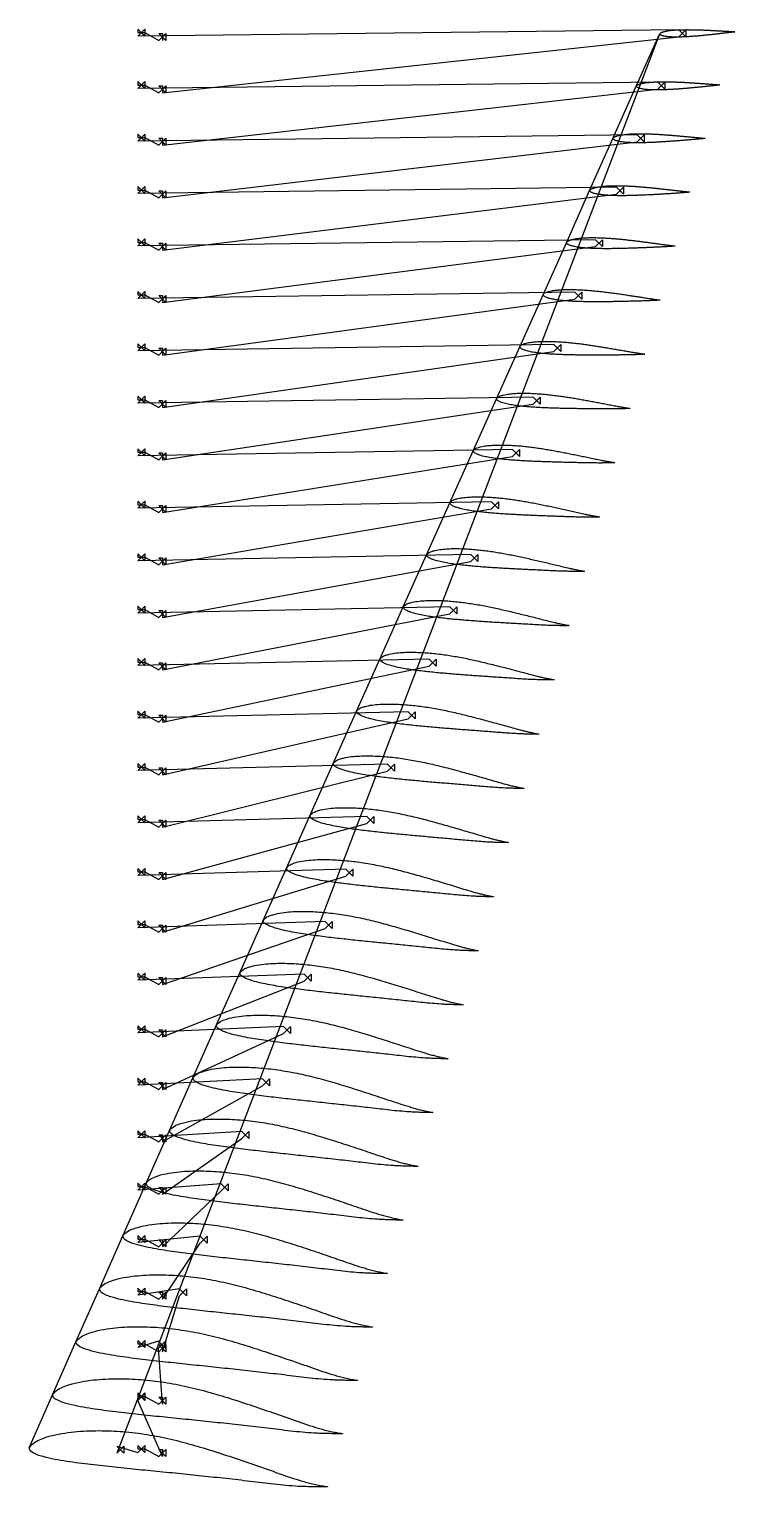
# Model space of a CAD drawing. Header units: inches. Extents: x -261 to 1757, y -106 to 4062.
import ezdxf

# ---------------------------------------------------------------- set-up
doc = ezdxf.new("R2010")
doc.units = ezdxf.units.IN
doc.header["$MEASUREMENT"] = 0

msp = doc.modelspace()

# ---------------------------------------------------------------- linework, layer by layer
msp.add_lwpolyline([(-261.210052, 5.136937), (-255.840138, 11.995326), (-250.823751, 16.438466), (-245.870728, 20.448717), (-241.054694, 23.523067), (-236.336783, 25.92706), (-231.664306, 28.020649), (-227.028749, 29.862007), (-222.399615, 31.659482), (-217.770405, 33.457476), (-213.158035, 35.140427), (-204.012392, 37.965939), (-194.929332, 40.363891), (-185.89046, 42.459956), (-176.885525, 44.324166), (-167.909837, 45.988571), (-158.964994, 47.442238), (-150.046509, 48.715838), (-141.152978, 49.818947), (-132.281049, 50.774483), (-123.429127, 51.593328), (-114.59422, 52.295931), (-105.777257, 52.875941), (-96.977531, 53.338193), (-88.193087, 53.696033), (-79.424613, 53.944774), (-70.669213, 54.104191), (-61.928284, 54.164748), (-53.202262, 54.123467), (-44.488238, 54.000205), (-35.788206, 53.78136), (-27.100282, 53.479792), (-18.423204, 53.104129), (-9.76123, 52.62527), (-1.110642, 52.068628), (7.529104, 51.437914), (16.15194, 50.691671), (24.7651, 49.879329), (33.368332, 48.99915), (41.95015, 47.972683), (50.516515, 46.840636), (59.078266, 45.677072), (67.632816, 44.464307), (76.173103, 43.154101), (84.696174, 41.726277), (93.210523, 40.238869), (101.718366, 38.707013), (110.208574, 37.054671), (118.687251, 35.323554), (127.160003, 33.551954), (135.62024, 31.694858), (144.069516, 29.762877), (152.511541, 27.781357), (160.943326, 25.72988), (169.364624, 23.606756), (177.778372, 21.432053), (186.184245, 19.203546), (194.580472, 16.909136), (202.969516, 14.56566), (211.352598, 12.181448), (219.727588, 9.741956), (228.096252, 7.259238), (236.460386, 4.745583), (244.818499, 2.190782), (253.17137, -0.399823), (261.520616, -3.015197), (269.8657, -5.659008), (278.206607, -8.331351), (286.544458, -11.024575), (294.879274, -13.738539), (303.210744, -16.475354), (311.539779, -19.228807), (319.86674, -21.996429), (328.191212, -24.781055), (336.513592, -27.579973), (344.834026, -30.392191), (353.152289, -33.219235), (361.468806, -36.058213), (369.783811, -38.907517), (378.097095, -41.768578), (386.408779, -44.640574), (394.71874, -47.524338), (403.027024, -50.419559), (411.334295, -53.321704), (419.64067, -56.229967), (427.945987, -59.145457), (436.249636, -62.072347), (444.550943, -65.015233), (452.858456, -67.91572), (461.162671, -70.838741), (469.465118, -73.773844), (477.770494, -76.688932), (486.083497, -79.55191), (494.408826, -82.330683), (502.751178, -84.993156), (511.114851, -87.509971), (511.951978, -87.756462), (516.137238, -88.991479), (520.322724, -90.224947), (524.509598, -91.448936), (528.699021, -92.655514), (532.892153, -93.836747), (537.090156, -94.984705), (541.294191, -96.091455), (545.505419, -97.149064), (549.725, -98.149602), (553.954096, -99.085135), (558.192599, -99.956403), (562.432965, -100.814945), (566.675078, -101.661543), (570.920556, -102.48516), (575.171013, -103.274758), (579.428066, -104.019298), (583.693329, -104.707742), (587.967793, -105.33333), (592.249388, -105.910192), (592.18054, -106.380554), (587.808272, -106.423156), (583.438631, -106.447805), (579.069605, -106.468255), (574.701206, -106.48442), (570.334068, -106.491976), (565.968823, -106.486596), (561.606104, -106.463958), (557.246544, -106.419736), (552.890207, -106.353494), (548.533954, -106.28668), (544.177744, -106.219575), (539.822231, -106.147704), (535.468071, -106.06659), (531.11592, -105.971759), (526.766431, -105.858734), (522.42026, -105.723041), (518.078062, -105.560203), (513.740493, -105.365744), (509.408207, -105.13519), (508.542442, -105.084354), (499.893262, -104.51809), (491.249242, -103.916577), (482.610793, -103.277002), (473.97935, -102.589561), (465.356348, -101.844454), (456.743222, -101.031876), (448.141406, -100.142025), (439.552426, -99.164489), (430.977762, -98.089138), (422.401658, -97.02363), (413.822819, -95.97681), (405.242847, -94.937726), (396.662139, -93.90367), (388.080399, -92.87667), (379.497446, -91.857953), (370.91308, -90.848888), (362.327463, -89.848373), (353.740885, -88.854421), (345.153282, -87.86747), (336.564634, -86.887664), (327.975032, -85.91437), (319.384458, -84.947716), (310.792845, -83.988167), (302.200137, -83.036096), (293.606167, -82.092645), (285.011085, -81.15679), (276.415182, -80.226544), (267.818458, -79.301912), (259.220844, -78.383356), (250.622472, -77.469983), (242.023371, -76.561585), (233.423475, -75.65862), (224.822868, -74.760512), (216.221597, -73.866941), (207.619592, -72.978386), (199.01692, -72.09439), (190.413651, -71.214469), (181.809728, -70.339014), (173.205179, -69.467842), (164.600064, -68.600529), (155.99423, -67.738131), (147.387798, -66.87982), (138.781137, -66.023078), (130.174468, -65.166385), (121.567629, -64.310854), (112.960548, -63.456974), (104.353139, -62.605343), (95.74535, -61.756297), (87.137407, -60.908313), (78.529518, -60.059953), (69.92144, -59.212888), (61.31349, -58.364949), (52.706196, -57.512526), (44.099685, -56.654753), (35.493714, -55.793294), (26.888114, -54.929295), (18.282515, -54.065293), (9.677254, -53.198985), (1.073264, -52.323989), (-7.529104, -51.437914), (-16.130218, -50.543274), (-24.729963, -49.639272), (-33.328618, -48.727835), (-41.926003, -47.807716), (-50.52106, -46.871687), (-59.113987, -45.921114), (-67.704703, -44.95543), (-76.292121, -43.967218), (-84.877254, -42.963397), (-93.458851, -41.935414), (-102.035623, -40.874473), (-110.609326, -39.792559), (-119.177143, -38.670431), (-127.741616, -37.525467), (-136.300759, -36.344079), (-144.848956, -35.087918), (-153.391046, -33.79003), (-161.928168, -32.458196), (-170.450299, -31.023956), (-178.964242, -29.533766), (-187.465986, -27.96024), (-195.951977, -26.279095), (-204.413073, -24.427867), (-212.843464, -22.366863), (-221.2451, -20.109408), (-225.44586, -18.980286), (-229.635986, -17.778513), (-233.800114, -16.399128), (-237.930279, -14.78771), (-242.039791, -13.035193), (-246.120745, -11.08757), (-250.176587, -8.968384), (-254.193958, -6.586373), (-258.109914, -3.511504), (-261.210052, 5.136937), (-261.210052, 5.136937), (-194.254951, 156.923211), (-189.017598, 163.552633), (-184.137118, 167.794015), (-179.320701, 171.606719), (-174.637552, 174.527648), (-170.049608, 176.811508), (-165.506114, 178.797926), (-160.998978, 180.541053), (-156.498881, 182.237077), (-151.999139, 183.930725), (-147.515885, 185.514041), (-138.626036, 188.167709), (-129.797415, 190.411665), (-121.012674, 192.361995), (-112.261212, 194.089637), (-103.538619, 195.624104), (-94.84636, 196.955581), (-86.179906, 198.11439), (-77.537855, 199.109898), (-68.917068, 199.963119), (-60.315854, 200.685366), (-51.731455, 201.295094), (-43.1647, 201.786755), (-34.61465, 202.166639), (-26.07946, 202.447079), (-17.55981, 202.623533), (-9.052972, 202.714259), (-0.56036, 202.70979), (7.917759, 202.608339), (16.384207, 202.42879), (24.837045, 202.158168), (33.278101, 201.80871), (41.708541, 201.388208), (50.124291, 200.869411), (58.529136, 200.277646), (66.923524, 199.6159), (75.30145, 198.843999), (83.669932, 198.008903), (92.028856, 197.109854), (100.367175, 196.072919), (108.690585, 194.936226), (117.009464, 193.769209), (125.321319, 192.55519), (133.619436, 191.249239), (141.900975, 189.832363), (150.174079, 188.359038), (158.440864, 186.843432), (166.69068, 185.214278), (174.929373, 183.510688), (183.162306, 181.768558), (191.383187, 179.94578), (199.593516, 178.052395), (207.796854, 176.112228), (215.990287, 174.105779), (224.173615, 172.031716), (232.349646, 169.908825), (240.518056, 167.734936), (248.677176, 165.498876), (256.829376, 163.216516), (264.975824, 160.895671), (273.114474, 158.522634), (281.246988, 156.108546), (289.375124, 153.665158), (297.497441, 151.182833), (305.614702, 148.666681), (313.728447, 146.126992), (321.838159, 143.560322), (329.943855, 140.96678), (338.04656, 138.353216), (346.146321, 135.719959), (354.242848, 133.065058), (362.337012, 130.394345), (370.429129, 127.709936), (378.518844, 125.009452), (386.606532, 122.295406), (394.692328, 119.568699), (402.776024, 116.82794), (410.858027, 114.075852), (418.938556, 111.3139), (427.017399, 108.540669), (435.094689, 105.757039), (443.17031, 102.962246), (451.244306, 100.156581), (459.317301, 97.344214), (467.389405, 94.525886), (475.460469, 91.700599), (483.52991, 88.864453), (491.597091, 86.013179), (499.670151, 83.201249), (507.740025, 80.367997), (515.80819, 77.52331), (523.879138, 74.697248), (531.957357, 71.919843), (540.047338, 69.22114), (548.153566, 66.631151), (556.280145, 64.177349), (557.09353, 63.93683), (561.160094, 62.731843), (565.226876, 61.528308), (569.294983, 60.333645), (573.365525, 59.155274), (577.43961, 58.00061), (581.518347, 56.877074), (585.602852, 55.792136), (589.694235, 54.75322), (593.793606, 53.767763), (597.902085, 52.84325), (602.019571, 51.979008), (606.138824, 51.126583), (610.259724, 50.28519), (614.383831, 49.465252), (618.512688, 48.677095), (622.647836, 47.931039), (626.790819, 47.23741), (630.942581, 46.602527), (635.101144, 46.01316), (635.030833, 45.542667), (630.78015, 45.515615), (626.532155, 45.506545), (622.284916, 45.502538), (618.038438, 45.503623), (613.793318, 45.513796), (609.550154, 45.537053), (605.309542, 45.577392), (601.072202, 45.63962), (596.838131, 45.723728), (592.604071, 45.807907), (588.37001, 45.892083), (584.136609, 45.98067), (579.904494, 46.077867), (575.674293, 46.187867), (571.446637, 46.314903), (567.222153, 46.463163), (563.001466, 46.636826), (558.7852, 46.840078), (554.573982, 47.077105), (553.732399, 47.128932), (545.324661, 47.701342), (536.92187, 48.306856), (528.52442, 48.948109), (520.133678, 49.634251), (511.751017, 50.374465), (503.377807, 51.177922), (495.015423, 52.05382), (486.665336, 53.012009), (478.328978, 54.062066), (469.991268, 55.103071), (461.650972, 56.126777), (453.309624, 57.143441), (444.967608, 58.155634), (436.624639, 59.16145), (428.280534, 60.159663), (419.935101, 61.148993), (411.588498, 62.130491), (403.241018, 63.106122), (394.892589, 64.075403), (386.543185, 65.03816), (378.192897, 65.994999), (369.841712, 66.94584), (361.489562, 67.890219), (353.13639, 68.827765), (344.782078, 69.757679), (336.42674, 70.680729), (328.070657, 71.598787), (319.71383, 72.511878), (311.356227, 73.419765), (302.997924, 74.322973), (294.63898, 75.221896), (286.27933, 76.116091), (277.919049, 77.006064), (269.558199, 77.892223), (261.196698, 78.774037), (252.834651, 79.652187), (244.472102, 80.526982), (236.108983, 81.397965), (227.745322, 82.265322), (219.381196, 83.129568), (211.01648, 83.989863), (202.651276, 84.846892), (194.285938, 85.703021), (185.920714, 86.559921), (177.555392, 87.416155), (169.189917, 88.271375), (160.824224, 89.125132), (152.458267, 89.977125), (144.09227, 90.828843), (135.726444, 91.681711), (127.360539, 92.534054), (118.99486, 93.387903), (110.629936, 94.246808), (102.265872, 95.111467), (93.902467, 95.980535), (85.539542, 96.85281), (77.176759, 97.726044), (68.814447, 98.602425), (60.453421, 99.487409), (52.094144, 100.3841), (43.73637, 101.290849), (35.380004, 102.207023), (27.024706, 103.130335), (18.670879, 104.063495), (10.319532, 105.01325), (1.970432, 105.978038), (-6.376312, 106.958594), (-14.719699, 107.961613), (-23.060652, 108.980921), (-31.397826, 110.02552), (-39.73007, 111.103102), (-48.059099, 112.202201), (-56.382244, 113.340667), (-64.70196, 114.502083), (-73.016083, 115.700928), (-81.319189, 116.973486), (-89.616003, 118.288152), (-97.907444, 119.638772), (-106.184003, 121.088978), (-114.452115, 122.595706), (-122.707709, 124.1862), (-130.947326, 125.883602), (-139.162303, 127.745886), (-147.346282, 129.815597), (-155.501352, 132.07875), (-159.578289, 133.21433), (-163.644666, 134.42057), (-167.685777, 135.795884), (-171.693536, 137.394369), (-175.68048, 139.132148), (-179.639096, 141.059474), (-183.572264, 143.157098), (-187.466291, 145.516634), (-191.259899, 148.548127), (-194.254951, 156.923211), (-194.254951, 156.923211), (-127.30599, 308.474465), (-122.205542, 314.879641), (-117.463611, 318.926142), (-112.786135, 322.548601), (-108.23767, 325.322302), (-103.781115, 327.491332), (-99.367842, 329.375609), (-94.99021, 331.025408), (-90.620188, 332.62514), (-86.250943, 334.219766), (-81.897766, 335.708676), (-73.265328, 338.200205), (-64.69251, 340.299497), (-56.163069, 342.113414), (-47.666109, 343.713637), (-39.197516, 345.127239), (-30.758619, 346.345476), (-22.344865, 347.398294), (-13.954863, 348.294849), (-5.585696, 349.054325), (2.764412, 349.688424), (11.097978, 350.213689), (19.414275, 350.625343), (27.714467, 350.931035), (36.000278, 351.142125), (44.271042, 351.254217), (52.52931, 351.284103), (60.773658, 351.222401), (69.003983, 351.068452), (77.223013, 350.840187), (85.428867, 350.525245), (93.623315, 350.135258), (101.807419, 349.677216), (109.977308, 349.125657), (118.136813, 348.505784), (126.286285, 347.819899), (134.419809, 347.029101), (142.54416, 346.177946), (150.659361, 345.266601), (158.754842, 344.225512), (166.836018, 343.090314), (174.912763, 341.925966), (182.98269, 340.716761), (191.039455, 339.420967), (199.080345, 338.020732), (207.113119, 336.567096), (215.139786, 335.07329), (223.150216, 333.472656), (231.149972, 331.801797), (239.144157, 330.094292), (247.126798, 328.310837), (255.099337, 326.46092), (263.065172, 324.566897), (271.021474, 322.610162), (278.968093, 320.589722), (286.907697, 318.523127), (294.839964, 316.408261), (302.76333, 314.234839), (310.680066, 312.017802), (318.591285, 309.764461), (326.495025, 307.461925), (334.392848, 305.120453), (342.286458, 302.751269), (350.174477, 300.345296), (358.057644, 297.907411), (365.937417, 295.447189), (373.813303, 292.961403), (381.68535, 290.450352), (389.554481, 287.920121), (397.420773, 285.371213), (405.283954, 282.801836), (413.144854, 280.21745), (421.003743, 277.619836), (428.860325, 275.007048), (436.714954, 272.381408), (444.567753, 269.743729), (452.418531, 267.092751), (460.267676, 264.431031), (468.11539, 261.7599), (475.961461, 259.077958), (483.806031, 256.386139), (491.648993, 253.683743), (499.49039, 250.971048), (507.330801, 248.251867), (515.17033, 245.526884), (523.008841, 242.795204), (530.845781, 240.053194), (538.680551, 237.296899), (546.520853, 234.577005), (554.358093, 231.836964), (562.193691, 229.086116), (570.031915, 226.352552), (577.877029, 223.664313), (585.733298, 221.04946), (593.604977, 218.535995), (601.495967, 216.149571), (602.285757, 215.915472), (606.234365, 214.742745), (610.183181, 213.571377), (614.133255, 212.408295), (618.085642, 211.260422), (622.041391, 210.134676), (626.001557, 209.037984), (629.967206, 207.977365), (633.939393, 206.959757), (637.919174, 205.992114), (641.907623, 205.08149), (645.904645, 204.227275), (649.90333, 203.384001), (653.903559, 202.55088), (657.906825, 201.737743), (661.914593, 200.954223), (665.928327, 200.209952), (669.949491, 199.514562), (673.978981, 198.87395), (678.014918, 198.275754), (677.943495, 197.805864), (673.814443, 197.791465), (669.688125, 197.795051), (665.5627, 197.804505), (661.438162, 197.819804), (657.315073, 197.84463), (653.19399, 197.882661), (649.075475, 197.937578), (644.960325, 198.01464), (640.848477, 198.113417), (636.736566, 198.21179), (632.624614, 198.309884), (628.513279, 198.412046), (624.403161, 198.522209), (620.294855, 198.644292), (616.188968, 198.782292), (612.086095, 198.940119), (607.986827, 199.121667), (603.891759, 199.330842), (599.801483, 199.57155), (598.984056, 199.623819), (590.817456, 200.197021), (582.655574, 200.801253), (574.498781, 201.438974), (566.348375, 202.118708), (558.205659, 202.849037), (550.071935, 203.638523), (541.948512, 204.495779), (533.836804, 205.430107), (525.738185, 206.45055), (517.638306, 207.462701), (509.536001, 208.458891), (501.432726, 209.448704), (493.328853, 210.43458), (485.22411, 211.414726), (477.11831, 212.387925), (469.011273, 213.352983), (460.903149, 214.310894), (452.794235, 215.263607), (444.684451, 216.210592), (436.573766, 217.15165), (428.462268, 218.087359), (420.349952, 219.017687), (412.236747, 219.942169), (404.122597, 220.860435), (396.007432, 221.772016), (387.891329, 222.677432), (379.774557, 223.578448), (371.657125, 224.475115), (363.539027, 225.367409), (355.420292, 226.255506), (347.301005, 227.139975), (339.181102, 228.020389), (331.06065, 228.897189), (322.939722, 229.770861), (314.818231, 230.640829), (306.696313, 231.507982), (298.573988, 232.372466), (290.451179, 233.233759), (282.327913, 234.092053), (274.204283, 234.947946), (266.080192, 235.800804), (257.955722, 236.651177), (249.831212, 237.501282), (241.706937, 238.35293), (233.582632, 239.204383), (225.458264, 240.055422), (217.333787, 240.905744), (209.20916, 241.755079), (201.084604, 242.604882), (192.960333, 243.456563), (184.836093, 244.308446), (176.712173, 245.162431), (168.589102, 246.022004), (160.466962, 246.8877), (152.345595, 247.758484), (144.22481, 248.633098), (136.104308, 249.509572), (127.984405, 250.389982), (119.865795, 251.278901), (111.749051, 252.180101), (103.634048, 253.092753), (95.520485, 254.014875), (87.407962, 254.943844), (79.297101, 255.883746), (71.188857, 256.840862), (63.082964, 257.813452), (54.979559, 258.802404), (46.879554, 259.813725), (38.782118, 260.841949), (30.688682, 261.896491), (22.600256, 262.983988), (14.515173, 264.093483), (6.435943, 265.241485), (-1.639787, 266.412509), (-9.709693, 267.621854), (-17.768564, 268.903796), (-25.820989, 270.228141), (-33.86767, 271.590279), (-41.899642, 273.04919), (-49.922954, 274.565073), (-57.933491, 276.164999), (-65.927906, 277.870998), (-73.898043, 279.736715), (-81.837036, 281.807324), (-89.747104, 284.068236), (-93.701013, 285.206094), (-97.644483, 286.412626), (-101.563519, 287.779911), (-105.449956, 289.361662), (-109.315512, 291.080787), (-113.153099, 292.983921), (-116.965022, 295.055896), (-120.737327, 297.388518), (-124.41065, 300.372334), (-127.30599, 308.474465), (-127.30599, 308.474465), (-60.366257, 459.799354), (-55.406773, 465.984857), (-50.805753, 469.843195), (-46.269271, 473.28255), (-41.85707, 475.915061), (-37.533156, 477.974411), (-33.251191, 479.761429), (-29.004005, 481.322654), (-24.764949, 482.831101), (-20.527074, 484.331876), (-16.304787, 485.731459), (-7.931125, 488.070258), (0.384753, 490.033923), (8.657943, 491.720451), (16.899576, 493.202108), (25.113461, 494.503624), (33.298408, 495.617278), (41.458969, 496.572612), (49.59652, 497.378567), (57.713748, 498.052576), (65.812506, 498.606684), (73.895062, 499.05561), (81.960794, 499.395306), (90.011074, 499.634693), (98.047509, 499.784195), (106.069443, 499.839557), (114.079247, 499.816168), (122.07549, 499.704739), (130.058233, 499.505672), (138.030097, 499.235976), (145.98927, 498.883886), (153.937452, 498.460444), (161.875602, 497.971874), (169.800064, 497.394442), (177.714696, 496.753193), (185.619752, 496.049779), (193.509436, 495.246561), (201.390249, 494.385759), (209.262353, 493.468411), (217.115685, 492.429202), (224.955365, 491.301359), (232.790732, 490.145518), (240.619513, 488.946918), (248.435753, 487.666901), (256.236873, 486.288725), (264.030223, 484.860105), (271.817702, 483.393369), (279.589728, 481.826313), (287.351565, 480.193112), (295.108042, 478.525111), (302.853521, 476.785709), (310.58938, 474.98386), (318.318846, 473.140497), (326.039185, 471.237888), (333.750295, 469.275361), (341.454695, 467.269273), (349.152067, 465.217561), (356.840959, 463.110797), (364.523534, 460.963017), (372.200842, 458.781048), (379.87102, 456.552786), (387.535516, 454.287645), (395.195982, 451.996335), (402.851102, 449.670319), (410.501593, 447.314246), (418.148822, 444.937006), (425.792326, 442.535575), (433.432178, 440.110437), (441.069202, 437.666943), (448.703502, 435.20576), (456.334824, 432.725248), (463.963955, 430.230507), (471.591119, 427.723003), (479.216081, 425.201196), (486.839169, 422.667228), (494.460496, 420.121826), (502.079887, 417.563858), (509.697712, 414.995719), (517.314155, 412.418608), (524.929003, 409.831147), (532.542408, 407.234315), (540.154272, 404.627478), (547.764635, 402.010896), (555.374032, 399.388044), (562.98256, 396.759548), (570.590096, 394.124614), (578.19612, 391.479865), (585.80007, 388.821648), (593.40919, 386.196998), (601.015383, 383.553344), (608.620004, 380.89949), (616.22709, 378.261631), (623.840662, 375.665882), (631.464748, 373.138391), (639.103362, 370.70522), (646.760186, 368.390264), (647.526521, 368.163005), (651.357875, 367.024633), (655.189426, 365.887532), (659.022165, 364.758149), (662.857087, 363.642931), (666.695181, 362.548314), (670.537443, 361.480749), (674.384886, 360.446822), (678.238506, 359.452996), (682.099302, 358.505762), (685.968298, 357.611758), (689.845408, 356.77043), (693.724073, 355.9392), (697.604172, 355.117279), (701.487131, 354.313923), (705.374331, 353.538098), (709.267152, 352.798769), (713.166976, 352.104903), (717.074647, 351.461985), (720.988392, 350.858494), (720.916218, 350.389937), (716.908822, 350.385435), (712.904191, 350.398889), (708.90058, 350.418963), (704.897977, 350.445582), (700.896902, 350.482124), (696.897876, 350.531964), (692.901418, 350.598479), (688.908403, 350.687345), (684.918704, 350.797733), (680.928873, 350.907271), (676.938959, 351.01627), (672.949622, 351.129007), (668.961426, 351.24916), (664.974935, 351.380379), (660.99073, 351.526437), (657.00937, 351.690972), (653.031415, 351.877605), (649.057424, 352.089972), (645.087956, 352.331706), (644.294654, 352.383897), (636.368881, 352.952814), (628.447578, 353.550756), (620.531099, 354.180015), (612.620663, 354.848506), (604.717503, 355.564234), (596.822847, 356.335172), (588.937936, 357.169369), (581.06412, 358.075596), (573.202711, 359.062376), (565.340138, 360.041594), (557.475304, 361.006138), (549.609586, 361.964941), (541.743341, 362.920318), (533.876308, 363.870585), (526.008302, 364.814533), (518.139151, 365.75105), (510.269001, 366.68108), (502.398149, 367.606549), (494.526506, 368.526888), (486.654038, 369.441869), (478.780831, 370.352049), (470.906885, 371.257436), (463.03213, 372.157567), (455.156508, 373.052074), (447.279996, 373.940799), (439.402637, 374.824028), (431.524687, 375.703422), (423.646158, 376.579055), (415.767078, 377.451105), (407.887422, 378.319421), (400.007303, 379.184733), (392.126658, 380.046632), (384.245546, 380.905493), (376.364052, 381.761879), (368.482082, 382.615172), (360.599802, 383.466453), (352.717212, 384.315716), (344.83422, 385.16238), (336.950859, 386.006638), (329.067231, 386.84917), (321.18327, 387.689534), (313.299039, 388.528153), (305.414859, 389.367099), (297.531029, 390.208314), (289.647236, 391.049777), (281.763468, 391.891394), (273.879697, 392.732997), (265.995887, 393.574346), (258.112257, 394.416863), (250.229022, 395.261941), (242.345923, 396.107905), (234.463234, 396.95653), (226.581481, 397.811234), (218.700724, 398.672401), (210.820847, 399.539284), (202.941651, 400.410581), (195.06287, 401.284582), (187.18481, 402.163256), (179.308044, 403.050338), (171.433251, 403.950221), (163.560421, 404.862851), (155.689053, 405.784978), (147.818697, 406.713666), (139.950179, 407.654292), (132.084399, 408.612689), (124.221061, 409.586947), (116.360327, 410.578102), (108.503018, 411.591499), (100.648399, 412.622352), (92.797975, 413.680448), (84.952616, 414.771419), (77.110709, 415.884804), (69.274599, 417.035824), (61.44204, 418.209895), (53.615503, 419.423064), (45.799969, 420.707664), (37.990999, 422.034873), (30.188107, 423.401548), (22.399689, 424.862187), (14.620098, 426.380128), (6.853471, 427.982238), (-0.896964, 429.68946), (-8.623587, 431.551276), (-16.319069, 433.61526), (-23.985741, 435.866279), (-27.817446, 437.002381), (-31.638877, 438.205174), (-35.436795, 439.560619), (-39.202996, 441.121977), (-42.948349, 442.818677), (-46.666208, 444.693868), (-50.358314, 446.736253), (-54.01052, 449.037667), (-57.565597, 451.969652), (-60.366257, 459.799354), (-60.366257, 459.799354), (6.561705, 610.908999), (11.376501, 616.879193), (15.834558, 620.555874), (20.228296, 623.819054), (24.502885, 626.316209), (28.693087, 628.270831), (32.84282, 629.965274), (36.958764, 631.442485), (41.066116, 632.864457), (45.171902, 634.276359), (49.262636, 635.591497), (57.376415, 637.786585), (65.434448, 639.623276), (73.450653, 641.191057), (81.436339, 642.56262), (89.395, 643.760447), (97.32559, 644.777794), (105.232635, 645.643772), (113.117493, 646.367105), (120.982613, 646.963546), (128.829917, 647.445446), (136.661424, 647.82578), (144.476611, 648.101192), (152.277049, 648.281787), (160.064221, 648.377088), (167.837486, 648.382982), (175.599029, 648.313511), (183.34742, 648.159489), (191.082877, 647.922316), (198.807907, 647.618102), (206.520771, 647.235667), (214.223095, 646.785478), (221.915735, 646.273025), (229.595258, 645.676241), (237.265529, 645.019981), (244.926711, 644.305283), (252.573144, 643.495758), (260.211041, 642.631358), (267.84069, 641.713936), (275.452571, 640.682278), (283.051491, 639.56729), (290.646232, 638.425437), (298.23464, 637.242869), (305.811164, 635.983892), (313.373364, 634.632835), (320.928165, 633.234202), (328.477348, 631.79945), (336.011906, 630.270673), (343.53679, 628.679704), (351.05654, 627.055729), (358.56587, 625.364757), (366.06609, 623.615223), (373.560244, 621.826685), (381.045705, 619.982263), (388.522417, 618.081588), (395.992744, 616.139868), (403.456375, 614.155092), (410.911969, 612.118655), (418.361576, 610.043717), (425.806183, 607.936639), (433.244026, 605.78608), (440.676445, 603.600638), (448.105025, 601.390524), (455.528521, 599.147723), (462.947622, 596.876663), (470.363607, 594.58557), (477.776037, 592.271623), (485.185014, 589.935473), (492.591261, 587.581774), (499.994906, 585.211347), (507.395716, 582.822696), (514.794431, 580.420576), (522.191233, 578.006149), (529.585941, 575.578265), (536.978861, 573.138892), (544.370095, 570.688674), (551.759485, 568.226598), (559.147379, 565.754907), (566.533945, 563.274674), (573.91897, 560.78454), (581.302615, 558.285529), (588.68479, 555.777069), (596.065532, 553.2594), (603.445333, 550.735677), (610.82428, 548.206467), (618.202266, 545.671074), (625.578803, 543.126366), (632.953368, 540.568982), (640.332731, 538.042444), (647.70931, 535.498008), (655.084394, 532.943961), (662.461774, 530.404668), (669.845221, 527.904388), (677.238517, 525.467427), (684.645424, 523.117973), (692.069396, 520.878228), (692.812406, 520.658194), (696.527157, 519.556098), (700.242092, 518.455186), (703.958142, 517.361445), (707.676239, 516.280864), (711.397312, 515.219412), (715.122293, 514.183083), (718.85214, 513.178041), (722.587788, 512.210297), (726.330177, 511.285891), (730.080277, 510.411056), (733.83801, 509.585298), (737.597188, 508.768826), (741.357688, 507.960854), (745.120862, 507.17008), (748.888007, 506.404826), (752.660415, 505.673416), (756.439383, 504.984175), (760.225701, 504.342192), (764.017704, 503.736756), (763.945144, 503.270261), (760.059408, 503.273082), (756.176457, 503.2938), (752.294643, 503.321833), (748.413948, 503.357058), (744.534851, 503.402562), (740.657834, 503.461429), (736.783374, 503.536744), (732.912415, 503.634564), (729.04477, 503.753688), (725.176927, 503.871543), (721.308963, 503.988617), (717.441531, 504.109112), (713.575165, 504.236458), (709.710392, 504.37405), (705.847766, 504.525439), (701.987811, 504.694005), (698.13105, 504.883104), (694.278007, 505.096111), (690.429208, 505.336399), (689.660004, 505.388027), (681.974746, 505.947942), (674.293702, 506.534944), (666.617203, 507.151164), (658.946388, 507.803936), (651.282417, 508.500704), (643.626442, 509.248874), (635.979628, 510.055949), (628.343262, 510.930189), (620.718589, 511.87961), (613.092849, 512.822169), (605.465019, 513.751289), (597.836391, 514.675278), (590.207305, 515.596325), (582.577517, 516.512856), (574.946839, 517.423668), (567.315112, 518.327732), (559.682473, 519.22594), (552.04922, 520.120194), (544.415257, 521.009889), (536.780547, 521.894772), (529.14517, 522.775376), (521.509135, 523.651748), (513.872371, 524.52343), (506.23482, 525.390054), (498.596503, 526.251754), (490.957431, 527.108599), (483.317846, 527.962145), (475.677763, 528.812491), (468.037239, 529.660004), (460.396203, 530.504223), (452.754793, 531.346031), (445.112945, 532.185035), (437.470711, 533.021549), (429.828188, 533.856207), (422.185274, 534.68835), (414.542165, 535.519242), (406.898838, 536.348732), (399.255194, 537.176182), (391.611263, 538.00179), (383.967163, 538.826309), (376.322853, 539.64948), (368.67838, 540.471604), (361.034046, 541.294615), (353.39017, 542.120575), (345.746397, 542.947198), (338.102731, 543.774509), (330.459166, 544.602467), (322.815669, 545.430863), (315.172455, 546.261081), (307.529739, 547.094499), (299.887261, 547.929446), (292.245277, 548.767574), (284.60431, 549.612232), (276.964395, 550.463662), (269.325461, 551.321391), (261.687297, 552.184072), (254.049676, 553.050249), (246.412889, 553.921784), (238.777392, 554.801616), (231.14396, 555.694717), (223.512696, 556.601761), (215.88291, 557.518311), (208.254102, 558.441143), (200.627294, 559.376836), (193.003327, 560.330793), (185.38188, 561.300949), (177.763135, 562.288476), (170.147824, 563.298087), (162.535305, 564.325645), (154.927152, 565.381267), (147.324091, 566.469633), (139.724572, 567.580767), (132.130769, 568.728649), (124.540549, 569.899571), (116.956514, 571.110256), (109.3834, 572.391148), (101.816932, 573.714772), (94.256837, 575.079367), (86.710921, 576.53512), (79.173951, 578.04839), (71.650069, 579.6458), (64.142367, 581.347238), (56.657921, 583.198183), (49.204467, 585.248385), (41.779577, 587.482226), (38.069243, 588.612722), (34.368975, 589.807927), (30.691225, 591.147902), (27.044196, 592.685389), (23.417885, 594.356074), (19.818482, 596.199751), (16.244799, 598.208784), (12.711099, 600.474878), (9.272295, 603.351056), (6.561705, 610.908999), (6.561705, 610.908999), (73.475708, 761.812467), (78.142371, 767.571545), (82.455669, 771.072902), (86.705173, 774.16666), (90.841001, 776.534122), (94.896572, 778.388806), (98.913283, 779.995199), (102.897313, 781.392793), (106.872353, 782.73294), (110.845466, 784.060784), (114.804113, 785.296197), (122.65712, 787.356278), (130.456595, 789.074331), (138.215268, 790.531693), (145.944558, 791.801319), (153.647646, 792.903543), (161.323624, 793.832547), (168.976976, 794.616987), (176.609032, 795.265367), (184.222007, 795.791832), (191.817875, 796.208998), (199.398407, 796.528178), (206.96318, 796.746676), (214.513948, 796.875686), (222.052065, 796.923869), (229.57691, 796.887254), (237.090478, 796.778589), (244.59135, 796.588805), (252.079891, 796.320236), (259.558486, 795.988119), (267.025474, 795.58184), (274.482405, 795.111309), (281.93003, 794.58132), (289.365147, 793.971408), (296.791609, 793.306204), (304.209489, 792.586168), (311.613287, 791.776154), (319.008909, 790.913908), (326.396766, 790.002046), (333.767897, 788.983317), (341.126789, 787.886392), (348.48165, 786.763713), (355.830451, 785.602315), (363.168051, 784.369349), (370.492158, 783.050179), (377.809255, 781.686214), (385.121002, 780.288072), (392.418985, 778.801988), (399.707833, 777.257537), (406.991789, 775.681825), (414.265925, 774.043375), (421.531482, 772.350116), (428.791315, 770.620282), (436.042912, 768.837823), (443.286259, 767.002657), (450.523563, 765.128882), (457.754519, 763.214543), (464.977901, 761.25182), (472.195639, 759.253029), (479.408657, 757.224081), (486.615294, 755.154369), (493.816776, 753.051716), (501.014623, 750.92584), (508.20766, 748.769232), (515.396547, 746.586107), (522.58247, 744.38405), (529.76502, 742.160435), (536.944322, 739.916071), (544.121001, 737.654948), (551.295208, 735.378029), (558.46673, 733.083957), (565.636259, 730.777155), (572.803933, 728.458496), (579.969629, 726.127201), (587.133629, 723.785066), (594.296021, 721.432659), (601.456665, 719.069083), (608.615888, 716.69643), (615.773839, 714.315655), (622.930311, 711.92542), (630.085467, 709.526787), (637.239229, 707.119242), (644.391632, 704.703011), (651.54312, 702.280938), (658.693774, 699.853537), (665.8435, 697.420203), (672.991844, 694.978043), (680.138324, 692.523972), (687.289223, 690.098135), (694.437488, 687.65547), (701.584339, 685.203768), (708.733312, 682.765625), (715.887925, 680.363518), (723.051704, 678.019973), (730.228153, 675.757379), (737.420491, 673.596307), (738.140297, 673.383854), (741.739048, 672.319813), (745.337971, 671.256873), (748.937934, 670.200578), (752.539805, 669.156472), (756.144449, 668.13008), (759.752734, 667.126954), (763.365561, 666.15285), (766.983803, 665.213341), (770.608337, 664.314037), (774.240079, 663.46078), (777.878958, 662.653127), (781.519169, 661.853983), (785.160589, 661.062562), (788.804494, 660.287024), (792.452091, 659.535072), (796.104586, 658.814413), (799.763185, 658.132751), (803.428624, 657.494795), (807.099349, 656.890617), (807.026773, 656.42691), (803.262692, 656.434624), (799.5014, 656.46015), (795.741351, 656.493628), (791.982522, 656.534895), (788.225351, 656.586755), (784.470277, 656.652014), (780.71774, 656.733478), (776.96874, 656.83755), (773.223038, 656.962684), (769.477075, 657.086158), (765.730955, 657.208623), (761.985322, 657.334207), (758.240677, 657.466098), (754.497512, 657.607446), (750.75635, 657.761589), (747.01768, 657.931655), (743.281987, 658.120748), (739.549762, 658.331989), (735.821491, 658.568503), (735.076355, 658.619113), (727.631311, 659.165597), (720.190215, 659.737301), (712.753375, 660.336199), (705.321851, 660.969062), (697.896724, 661.6428), (690.479068, 662.364269), (683.069975, 663.140449), (675.67066, 663.9791), (668.282301, 664.887751), (660.892972, 665.79021), (653.501725, 666.680415), (646.109767, 667.56607), (638.71742, 668.449244), (631.324455, 669.328467), (623.930684, 670.202546), (616.53596, 671.070529), (609.140413, 671.93326), (601.744338, 672.792616), (594.347635, 673.647955), (586.95026, 674.499005), (579.552293, 675.346272), (572.153748, 676.189845), (564.754553, 677.029264), (557.354651, 677.864169), (549.954106, 678.694964), (542.552896, 679.521513), (535.15125, 680.345274), (527.749187, 681.166368), (520.346791, 681.985337), (512.943945, 682.801432), (505.54081, 683.615678), (498.137326, 684.427695), (490.733534, 685.237744), (483.329543, 686.046519), (475.925244, 686.853328), (468.520861, 687.659602), (461.116349, 688.465054), (453.711602, 689.268997), (446.306649, 690.071631), (438.90162, 690.873774), (431.4965, 691.675343), (424.09132, 692.476522), (416.686361, 693.279113), (409.281962, 694.085284), (401.877728, 694.892508), (394.47368, 695.70092), (387.06983, 696.510599), (379.666149, 697.321363), (372.262851, 698.134563), (364.860145, 698.951555), (357.457773, 699.770678), (350.055975, 700.593463), (342.655263, 701.423191), (335.255654, 702.259969), (327.857115, 703.10358), (320.459429, 703.952642), (313.062405, 704.805935), (305.66632, 705.665221), (298.271514, 706.532684), (290.87885, 707.413832), (283.488539, 708.310019), (276.099716, 709.215704), (268.711832, 710.127396), (261.326094, 711.052794), (253.943281, 711.996886), (246.563049, 712.957465), (239.185601, 713.935827), (231.811579, 714.936084), (224.440433, 715.954716), (217.073792, 717.002134), (209.712248, 718.082112), (202.354312, 719.185148), (195.001988, 720.324033), (187.653261, 721.485905), (180.310843, 722.68809), (172.979215, 723.959207), (165.65428, 725.273093), (158.335967, 726.629287), (151.031484, 728.07384), (143.736018, 729.576004), (136.453692, 731.162129), (129.187459, 732.851072), (121.943836, 734.684473), (114.730914, 736.714034), (107.546183, 738.923709), (103.956376, 740.044898), (100.376388, 741.228818), (96.817858, 742.54984), (93.288951, 744.060125), (89.780537, 745.701351), (86.298342, 747.51009), (82.841709, 749.482156), (79.424948, 751.708966), (76.100487, 754.525507), (73.475708, 761.812467), (73.475708, 761.812467), (140.370288, 912.455053), (144.884007, 918.008356), (149.050019, 921.341767), (153.153176, 924.273886), (157.14862, 926.518326), (161.068268, 928.278849), (164.950844, 929.802694), (168.802016, 931.126043), (172.643882, 932.389983), (176.483497, 933.639548), (180.309299, 934.800922), (187.900276, 936.736612), (195.440186, 938.346268), (202.940547, 939.703428), (210.412803, 940.881162), (217.859819, 941.897745), (225.28082, 942.748245), (232.68022, 943.460831), (240.059316, 944.043787), (247.420083, 944.509725), (254.764532, 944.871485), (262.094188, 945.138802), (269.408726, 945.3096), (276.710057, 945.396074), (283.999407, 945.406064), (291.276178, 945.335735), (298.542171, 945.196602), (305.795986, 944.979719), (313.038125, 944.688292), (320.270842, 944.336712), (327.492561, 943.914916), (334.70475, 943.432273), (341.908054, 942.892913), (349.099512, 942.277915), (356.28294, 941.611652), (363.458324, 940.89404), (370.620354, 940.091165), (377.774607, 939.238635), (384.921602, 938.339777), (392.052973, 937.341162), (399.172872, 936.269308), (406.288909, 935.172794), (413.399185, 934.039504), (420.498983, 932.839319), (427.586168, 931.558601), (434.666757, 930.23578), (441.742289, 928.880668), (448.804965, 927.443481), (455.859078, 925.951624), (462.908561, 924.430202), (469.94886, 922.850151), (476.981142, 921.218914), (484.008062, 919.553447), (491.027234, 917.838511), (498.038686, 916.074291), (505.04446, 914.273819), (512.044258, 912.435194), (519.036974, 910.55135), (526.024407, 908.633787), (533.007418, 906.687981), (539.984454, 904.704039), (546.956626, 902.689035), (553.92538, 900.652212), (560.889616, 898.586548), (567.849963, 896.496048), (574.807511, 894.387686), (581.76188, 892.259021), (588.713218, 890.11101), (595.662052, 887.947011), (602.608554, 885.76812), (609.552531, 883.573113), (616.494627, 881.366091), (623.434935, 879.147659), (630.373387, 876.917382), (637.310241, 874.676896), (644.245573, 872.426694), (651.17926, 870.165989), (658.111607, 867.89673), (665.042746, 865.619757), (671.97247, 863.333754), (678.900952, 861.039819), (685.82812, 858.737494), (692.754006, 856.426988), (699.679011, 854.110851), (706.603205, 851.789544), (713.526509, 849.46255), (720.448505, 847.127203), (727.368751, 844.780688), (734.293027, 842.459902), (741.21483, 840.123326), (748.135304, 837.778266), (755.057723, 835.445621), (761.985338, 833.146151), (768.92141, 830.900674), (775.869175, 828.72985), (782.831609, 826.65268), (783.528382, 826.448344), (787.01199, 825.425021), (790.495758, 824.40272), (793.980487, 823.386558), (797.46698, 822.381654), (800.956034, 821.393102), (804.448452, 820.42603), (807.945075, 819.485804), (811.44671, 818.577575), (814.954171, 817.706536), (818.468312, 816.878152), (821.989073, 816.092033), (825.511051, 815.313677), (829.034122, 814.542303), (832.559482, 813.785547), (836.088247, 813.050521), (839.621528, 812.344335), (843.160441, 811.674101), (846.705665, 811.044161), (850.255763, 810.445338), (850.183679, 809.985124), (846.541236, 809.994379), (842.901564, 810.021331), (839.26323, 810.056819), (835.6262, 810.100638), (831.990873, 810.155327), (828.357646, 810.223423), (824.726917, 810.307465), (821.099737, 810.414169), (817.475815, 810.541666), (813.851575, 810.667142), (810.227145, 810.791397), (806.603157, 810.918481), (802.980076, 811.051351), (799.358357, 811.192921), (795.738492, 811.346321), (792.120932, 811.51444), (788.506125, 811.700137), (784.894522, 811.906292), (781.286576, 812.135788), (780.565465, 812.184742), (773.360192, 812.711538), (766.158588, 813.261755), (758.960938, 813.837218), (751.768219, 814.444159), (744.581431, 815.088969), (737.401566, 815.77798), (730.229639, 816.517665), (723.066789, 817.315304), (715.914122, 818.177955), (708.760585, 819.035053), (701.605306, 819.881031), (694.449402, 820.723013), (687.293177, 821.56295), (680.136418, 822.399473), (672.978938, 823.231401), (665.820602, 824.057856), (658.661533, 824.879635), (651.502021, 825.698586), (644.341961, 826.514037), (637.181307, 827.325698), (630.020135, 828.13405), (622.858464, 828.939215), (615.696223, 829.74074), (608.533355, 830.538267), (601.369965, 831.332456), (594.206, 832.122978), (587.041675, 832.911195), (579.87701, 833.697251), (572.712118, 834.481849), (565.546837, 835.263972), (558.381351, 836.044777), (551.2156, 836.823897), (544.049618, 837.601539), (536.883522, 838.378458), (529.7172, 839.153927), (522.550899, 839.929535), (515.384555, 840.704866), (508.218053, 841.479188), (501.051424, 842.252702), (493.884807, 843.026288), (486.718213, 843.800026), (479.551655, 844.573991), (472.385395, 845.349857), (465.219787, 846.129888), (458.054401, 846.911336), (450.889274, 847.694439), (443.724436, 848.479386), (436.559863, 849.266024), (429.39576, 850.055666), (422.232338, 850.849651), (415.069337, 851.646325), (407.906979, 852.447106), (400.745767, 853.255205), (393.585698, 854.0706), (386.426776, 854.893316), (379.268779, 855.721939), (372.111552, 856.555475), (364.955355, 857.395587), (357.800418, 858.24375), (350.647682, 859.10596), (343.497458, 859.984209), (336.348718, 860.87193), (329.200877, 861.76539), (322.055302, 862.673321), (314.912713, 863.600313), (307.772743, 864.54403), (300.635615, 865.505884), (293.501881, 866.489416), (286.371084, 867.491687), (279.244892, 868.523366), (272.123763, 869.587371), (265.006282, 870.674663), (257.894274, 871.796893), (250.785851, 872.942017), (243.683811, 874.127893), (236.592361, 875.381376), (229.507602, 876.67758), (222.429654, 878.017266), (215.365109, 879.442519), (208.309584, 880.925363), (201.267159, 882.49184), (194.24063, 884.159809), (187.235944, 885.967226), (180.26147, 887.967529), (173.314636, 890.1443), (169.844184, 891.251609), (166.383247, 892.419675), (162.942619, 893.717397), (159.530369, 895.19629), (156.138257, 896.80376), (152.771529, 898.57329), (149.430038, 900.503936), (146.128031, 902.68667), (142.915232, 905.43894), (140.370288, 912.455053), (140.370288, 912.455053), (207.251137, 1062.973966), (211.610652, 1068.323981), (215.629071, 1071.49418), (219.58575, 1074.269831), (223.440703, 1076.395381), (227.224317, 1078.065034), (230.972674, 1079.509373), (234.690939, 1080.761406), (238.39964, 1081.95232), (242.105793, 1083.126953), (245.798796, 1084.217545), (253.127831, 1086.034648), (260.408297, 1087.541367), (267.650535, 1088.80379), (274.865973, 1089.894938), (282.057162, 1090.831125), (289.223462, 1091.608254), (296.3692, 1092.253982), (303.495639, 1092.776369), (310.604521, 1093.186567), (317.697886, 1093.497596), (324.777023, 1093.717695), (331.841697, 1093.845375), (338.893961, 1093.893741), (345.934916, 1093.869843), (352.963986, 1093.769989), (359.982788, 1093.60451), (366.989942, 1093.364599), (373.986077, 1093.054269), (380.973316, 1092.687088), (387.950169, 1092.253531), (394.918018, 1091.76244), (401.877413, 1091.217316), (408.825624, 1090.600722), (415.766419, 1089.936739), (422.699707, 1089.224775), (429.620371, 1088.432137), (436.533658, 1087.59236), (443.440193, 1086.709427), (450.332191, 1085.733599), (457.213479, 1084.689328), (464.091077, 1083.621469), (470.963216, 1082.518728), (477.825594, 1081.353608), (484.676227, 1080.113429), (491.520679, 1078.833754), (498.360365, 1077.523619), (505.188094, 1076.137073), (512.007828, 1074.699429), (518.823193, 1073.233869), (525.630006, 1071.713649), (532.429355, 1070.14574), (539.223704, 1068.545868), (546.010789, 1066.899582), (552.79068, 1065.207319), (559.565255, 1063.481084), (566.334226, 1061.719034), (573.096599, 1059.91482), (579.85405, 1058.079156), (586.607372, 1056.217101), (593.355124, 1054.319445), (600.0983, 1052.392553), (606.838275, 1050.445201), (613.574023, 1048.470838), (620.306139, 1046.473264), (627.035622, 1044.458866), (633.762119, 1042.425382), (640.485801, 1040.373905), (647.207099, 1038.307196), (653.926203, 1036.226473), (660.642943, 1034.130636), (667.357912, 1032.02348), (674.071164, 1029.905355), (680.782683, 1027.776149), (687.4927, 1025.637348), (694.201281, 1023.48937), (700.908319, 1021.331536), (707.614099, 1019.165653), (714.318733, 1016.992455), (721.022021, 1014.81065), (727.724138, 1012.621365), (734.425021, 1010.424194), (741.124701, 1008.219333), (747.823533, 1006.00905), (754.52158, 1003.793756), (761.218776, 1001.573017), (767.914736, 999.344386), (774.609061, 997.105304), (781.307037, 994.889556), (788.0027, 992.65902), (794.697118, 990.420534), (801.393308, 988.193369), (808.094259, 985.996631), (814.802972, 983.8495), (821.522421, 981.770971), (828.255341, 979.77854), (828.929121, 979.582413), (832.297784, 978.600274), (835.666595, 977.61908), (839.036291, 976.643538), (842.407608, 975.678359), (845.781279, 974.728225), (849.158043, 973.797855), (852.53868, 972.892238), (855.923933, 972.016118), (859.314552, 971.174292), (862.711335, 970.371858), (866.114229, 969.608474), (869.518226, 968.85214), (872.923204, 968.102079), (876.330281, 967.365424), (879.740478, 966.648715), (883.15482, 965.958492), (886.57433, 965.301295), (889.999632, 964.681115), (893.429404, 964.089497), (893.358053, 963.633522), (889.83723, 963.643267), (886.319154, 963.670564), (882.802496, 963.706925), (879.287219, 963.752108), (875.773679, 963.808394), (872.262234, 963.878068), (868.753241, 963.963412), (865.247794, 964.071421), (861.745555, 964.199929), (858.242948, 964.32608), (854.740119, 964.450815), (851.237689, 964.578102), (847.736086, 964.710675), (844.235731, 964.851222), (840.737082, 965.00267), (837.240555, 965.167681), (833.746561, 965.348876), (830.255514, 965.548906), (826.767829, 965.770421), (826.070731, 965.817535), (819.105121, 966.322937), (812.142905, 966.850029), (805.184345, 967.40049), (798.230337, 967.980035), (791.281802, 968.594558), (784.339652, 969.249886), (777.404824, 969.952006), (770.478384, 970.707731), (763.561366, 971.523665), (756.643574, 972.334654), (749.724211, 973.135608), (742.804306, 973.933092), (735.884145, 974.728945), (728.96353, 975.521893), (722.042277, 976.310768), (715.120261, 977.094766), (708.1976, 977.874636), (701.274577, 978.652196), (694.351083, 979.426749), (687.42707, 980.197983), (680.50261, 980.966359), (673.577726, 981.732032), (666.65235, 982.494551), (659.726424, 983.253564), (652.800091, 984.009968), (645.873269, 984.763254), (638.946159, 985.514693), (632.018784, 986.264447), (625.09128, 987.013371), (618.163448, 987.7602), (611.235488, 988.506207), (604.307344, 989.251044), (597.379041, 989.994865), (590.450706, 990.738478), (583.522221, 991.48113), (576.593855, 992.224548), (569.665526, 992.9682), (562.737113, 993.711313), (555.808646, 994.454089), (548.880274, 995.197464), (541.952032, 995.941669), (535.023915, 996.686678), (528.096166, 997.434041), (521.169154, 998.186108), (514.242416, 998.939929), (507.316005, 999.695837), (500.389967, 1000.454127), (493.464281, 1001.214671), (486.539147, 1001.978745), (479.614773, 1002.747667), (472.690899, 1003.519794), (465.767733, 1004.296437), (458.845763, 1005.080731), (451.924969, 1005.872537), (445.00539, 1006.672105), (438.0868, 1007.477996), (431.169077, 1008.289426), (424.252466, 1009.107964), (417.337093, 1009.934416), (410.423967, 1010.775225), (403.513493, 1011.632977), (396.604493, 1012.500155), (389.69635, 1013.372808), (382.790579, 1014.260619), (375.887837, 1015.167793), (368.987743, 1016.091881), (362.090532, 1017.034397), (355.196674, 1017.998342), (348.305796, 1018.981329), (341.419601, 1019.994242), (334.538419, 1021.039196), (327.660907, 1022.1076), (320.788717, 1023.210017), (313.920089, 1024.335191), (307.057888, 1025.501445), (300.20605, 1026.73392), (293.360876, 1028.008983), (286.522663, 1029.328535), (279.697403, 1030.730861), (272.881133, 1032.190638), (266.077874, 1033.733564), (259.290268, 1035.376526), (252.523704, 1037.153958), (245.78678, 1039.120804), (239.076877, 1041.260336), (235.725258, 1042.351391), (232.382836, 1043.501229), (229.05957, 1044.773482), (225.763409, 1046.218956), (222.486979, 1047.790523), (219.235057, 1049.518706), (216.007969, 1051.405598), (212.819855, 1053.541561), (209.717718, 1056.226966), (207.251137, 1062.973966), (207.251137, 1062.973966), (274.109316, 1213.245226), (278.310217, 1218.397022), (282.178925, 1221.411111), (285.987432, 1224.037799), (289.700584, 1226.050867), (293.347109, 1227.635179), (296.960344, 1229.00527), (300.544948, 1230.191115), (304.119827, 1231.314377), (307.691904, 1232.419612), (311.251553, 1233.444864), (318.317727, 1235.15352), (325.338043, 1236.567069), (332.321667, 1237.744505), (339.279916, 1238.758644), (346.215034, 1239.623935), (353.126507, 1240.337068), (360.018549, 1240.925164), (366.892379, 1241.396056), (373.749512, 1241.759507), (380.591995, 1242.028681), (387.420888, 1242.210399), (394.236045, 1242.303724), (401.039629, 1242.322584), (407.832621, 1242.273276), (414.614468, 1242.152247), (421.3866, 1241.968705), (428.147672, 1241.713986), (434.898422, 1241.392851), (441.640837, 1241.018071), (448.373516, 1240.580642), (455.097754, 1240.088896), (461.814003, 1239.54574), (468.519775, 1238.935158), (475.21876, 1238.280907), (481.910794, 1237.581922), (488.590985, 1236.806723), (495.26423, 1235.986833), (501.931245, 1235.126844), (508.58485, 1234.180565), (515.228537, 1233.170465), (521.868723, 1232.137831), (528.503775, 1231.07216), (535.129809, 1229.948457), (541.744999, 1228.754968), (548.354442, 1227.524502), (554.959428, 1226.265351), (561.553386, 1224.935241), (568.13994, 1223.557478), (574.722404, 1222.153399), (581.296969, 1220.698482), (587.864645, 1219.199243), (594.427695, 1217.670226), (600.98399, 1216.097748), (607.533636, 1214.482478), (614.078345, 1212.83544), (620.61784, 1211.154845), (627.15124, 1209.43503), (633.680092, 1207.685949), (640.20512, 1205.912263), (646.724996, 1204.105422), (653.240604, 1202.27111), (659.753236, 1200.417651), (666.261945, 1198.538947), (672.767291, 1196.638601), (679.270178, 1194.722436), (685.770283, 1192.788362), (692.267793, 1190.837595), (698.763052, 1188.872337), (705.256265, 1186.893912), (711.747279, 1184.901344), (718.23664, 1182.898129), (724.724363, 1180.88438), (731.21048, 1178.860291), (737.695197, 1176.827196), (744.178569, 1174.78545), (750.660507, 1172.734472), (757.141271, 1170.675935), (763.620958, 1168.61047), (770.099371, 1166.536811), (776.57669, 1164.45611), (783.05286, 1162.368012), (789.527909, 1160.272699), (796.002146, 1158.172169), (802.47563, 1156.066788), (808.948305, 1153.9562), (815.419823, 1151.838168), (821.889825, 1149.710375), (828.363097, 1147.603631), (834.834221, 1145.483066), (841.304191, 1143.355069), (847.775756, 1141.237344), (854.251642, 1139.147418), (860.734583, 1137.102895), (867.227284, 1135.121179), (873.73224, 1133.218319), (874.38318, 1133.030897), (877.637669, 1132.092408), (880.892292, 1131.154788), (884.147722, 1130.222356), (887.404629, 1129.299429), (890.663679, 1128.390293), (893.925545, 1127.499276), (897.190945, 1126.631005), (900.460557, 1125.789836), (903.735066, 1124.980182), (907.01521, 1124.206788), (910.300943, 1123.46936), (913.587665, 1122.738301), (916.875258, 1122.012839), (920.164753, 1121.299623), (923.457082, 1120.604645), (926.753177, 1119.933897), (930.053969, 1119.293374), (933.360025, 1118.68673), (936.67014, 1118.1062), (936.60005, 1117.655165), (933.200826, 1117.66226), (929.804302, 1117.686734), (926.40926, 1117.720745), (923.015657, 1117.764017), (919.62381, 1117.818588), (916.234036, 1117.886498), (912.846652, 1117.969787), (909.462782, 1118.075694), (906.082049, 1118.201782), (902.700902, 1118.325206), (899.319506, 1118.447034), (895.938466, 1118.571149), (892.558174, 1118.700074), (889.179012, 1118.836275), (885.801406, 1118.98249), (882.425735, 1119.141156), (879.052372, 1119.314673), (875.681694, 1119.505467), (872.314078, 1119.715967), (871.640956, 1119.760646), (864.914608, 1120.238814), (858.191371, 1120.737008), (851.471487, 1121.25677), (844.755764, 1121.803319), (838.045047, 1122.382071), (831.340164, 1122.998371), (824.641973, 1123.657737), (817.951464, 1124.366534), (811.269594, 1125.130923), (804.587046, 1125.89095), (797.903098, 1126.641974), (791.21869, 1127.390027), (784.534088, 1128.136838), (777.849109, 1128.881226), (771.163575, 1129.622038), (764.477371, 1130.358539), (757.790606, 1131.091432), (751.103559, 1131.822505), (744.416116, 1132.551035), (737.728228, 1133.276696), (731.039961, 1133.999925), (724.351345, 1134.720907), (717.662312, 1135.439198), (710.972805, 1136.154448), (704.283, 1136.867775), (697.592791, 1137.578505), (690.902362, 1138.287819), (684.211741, 1138.995895), (677.521083, 1139.70373), (670.830154, 1140.409828), (664.13917, 1141.115572), (657.44808, 1141.820626), (650.756898, 1142.525098), (644.06576, 1143.229844), (637.374543, 1143.934086), (630.683536, 1144.63968), (623.992639, 1145.345984), (617.301727, 1146.052188), (610.610831, 1146.758496), (603.920105, 1147.465893), (597.229605, 1148.174751), (590.539314, 1148.88495), (583.849453, 1149.597922), (577.1604, 1150.31609), (570.471668, 1151.036323), (563.783323, 1151.759043), (557.095424, 1152.48464), (550.407957, 1153.213012), (543.721114, 1153.945399), (537.035095, 1154.683093), (530.349648, 1155.424468), (523.664961, 1156.170731), (516.981509, 1156.92494), (510.299253, 1157.686845), (503.618264, 1158.456909), (496.938316, 1159.233667), (490.259318, 1160.01654), (483.581499, 1160.807), (476.904888, 1161.605231), (470.230548, 1162.418078), (463.558966, 1163.248672), (456.888839, 1164.088631), (450.219522, 1164.933807), (443.552656, 1165.794748), (436.888836, 1166.675295), (430.227666, 1167.572893), (423.569396, 1168.489153), (416.914413, 1169.426562), (410.262426, 1170.383255), (403.615155, 1171.370294), (396.97281, 1172.389036), (390.334126, 1173.431332), (383.700581, 1174.506704), (377.070546, 1175.604657), (370.446927, 1176.743905), (363.833377, 1177.94794), (357.226411, 1179.194346), (350.626489, 1180.486084), (344.038997, 1181.857812), (337.460394, 1183.286734), (330.894613, 1184.798177), (324.344133, 1186.408079), (317.813782, 1188.147515), (311.312299, 1190.072715), (304.837044, 1192.166699), (301.603061, 1193.237142), (298.377906, 1194.364398), (295.170683, 1195.607047), (291.989166, 1197.01512), (288.826842, 1198.546696), (285.688013, 1200.22947), (282.573444, 1202.068361), (279.49706, 1204.152972), (276.502958, 1206.767081), (274.109316, 1213.245226), (274.109316, 1213.245226), (340.948069, 1363.34443), (344.9879, 1368.301489), (348.706013, 1371.165102), (352.365754, 1373.648887), (355.936639, 1375.554477), (359.445674, 1377.0576), (362.923453, 1378.357342), (366.374138, 1379.480778), (369.815018, 1380.540416), (373.252885, 1381.580445), (376.67907, 1382.544456), (383.482211, 1384.152146), (390.242294, 1385.479656), (396.967348, 1386.579231), (403.668508, 1387.523324), (410.347722, 1388.324614), (417.004596, 1388.980532), (423.643211, 1389.517637), (430.264734, 1389.943528), (436.870465, 1390.266655), (443.462442, 1390.500283), (450.041508, 1390.649899), (456.607598, 1390.715079), (463.162965, 1390.710485), (469.708467, 1390.641701), (476.243579, 1390.505308), (482.769553, 1390.309447), (489.28508, 1390.045611), (495.790997, 1389.719244), (502.289149, 1389.342343), (508.778229, 1388.906414), (515.259441, 1388.419291), (521.733147, 1387.883323), (528.197095, 1387.283855), (534.65488, 1386.644286), (541.106271, 1385.963112), (547.546615, 1385.210057), (553.980459, 1384.4147), (560.408592, 1383.582182), (566.824441, 1382.669732), (573.231166, 1381.697916), (579.634588, 1380.7046), (586.033208, 1379.680043), (592.423554, 1378.601641), (598.803955, 1377.458529), (605.179047, 1376.280873), (611.549996, 1375.076253), (617.910845, 1373.805919), (624.264882, 1372.491254), (630.615114, 1371.151824), (636.958098, 1369.765237), (643.294768, 1368.337569), (649.627186, 1366.882228), (655.953364, 1365.386279), (662.273436, 1363.850605), (668.588954, 1362.28529), (674.89965, 1360.688602), (681.204754, 1359.055526), (687.505684, 1357.395291), (693.803097, 1355.71217), (700.095777, 1353.99825), (706.384498, 1352.258569), (712.670472, 1350.50101), (718.952828, 1348.71991), (725.23209, 1346.918679), (731.509071, 1345.102602), (737.783474, 1343.269756), (744.055505, 1341.421468), (750.325419, 1339.559411), (756.593436, 1337.685009), (762.859424, 1335.7974), (769.123876, 1333.899797), (775.386775, 1331.99209), (781.648194, 1330.074755), (787.908318, 1328.148987), (794.16719, 1326.215076), (800.424736, 1324.272536), (806.681193, 1322.322912), (812.936644, 1320.366737), (819.190897, 1318.402772), (825.444133, 1316.43219), (831.696306, 1314.454683), (837.94744, 1312.47042), (844.197803, 1310.481145), (850.447446, 1308.487179), (856.696325, 1306.488239), (862.944126, 1304.482289), (869.19053, 1302.467246), (875.439833, 1300.471072), (881.687156, 1298.462012), (887.933414, 1296.446018), (894.181097, 1294.439296), (900.432665, 1292.45786), (906.690593, 1290.517804), (912.95732, 1288.635009), (919.235101, 1286.82414), (919.863282, 1286.645674), (923.003994, 1285.752091), (926.144828, 1284.859307), (929.286392, 1283.971264), (932.429289, 1283.091904), (935.574122, 1282.225135), (938.721497, 1281.374912), (941.872072, 1280.545511), (945.02646, 1279.740916), (948.185281, 1278.965173), (951.349213, 1278.222689), (954.518219, 1277.513214), (957.688103, 1276.809456), (960.858748, 1276.110655), (964.031105, 1275.422989), (967.206014, 1274.751927), (970.384315, 1274.102939), (973.566848, 1273.481493), (976.754127, 1272.890923), (979.945058, 1272.324127), (979.876615, 1271.878757), (976.598974, 1271.88133), (973.323972, 1271.901079), (970.050501, 1271.930785), (966.778512, 1271.970137), (963.508283, 1272.020944), (960.240093, 1272.085015), (956.974219, 1272.164156), (953.711806, 1272.26582), (950.452441, 1272.387319), (947.192624, 1272.505874), (943.932537, 1272.62267), (940.672762, 1272.741502), (937.413656, 1272.864686), (934.155567, 1272.994482), (930.898885, 1273.13344), (927.643953, 1273.283786), (924.391108, 1273.447704), (921.140688, 1273.627409), (917.893035, 1273.825117), (917.243866, 1273.867014), (910.75658, 1274.314614), (904.272126, 1274.780644), (897.79072, 1275.266512), (891.313093, 1275.776964), (884.840006, 1276.31696), (878.372209, 1276.891379), (871.910481, 1277.505294), (865.455735, 1278.164635), (859.008851, 1278.875139), (852.561381, 1279.58183), (846.11268, 1280.280504), (839.663594, 1280.976678), (833.214373, 1281.671975), (826.76485, 1282.365303), (820.31485, 1283.055527), (813.864269, 1283.741976), (807.41321, 1284.425312), (800.961942, 1285.107287), (794.510351, 1285.787158), (788.058384, 1286.464585), (781.606105, 1287.139984), (775.153548, 1287.813566), (768.700643, 1288.484893), (762.247339, 1289.153621), (755.793839, 1289.82107), (749.340015, 1290.486411), (742.886035, 1291.150742), (736.43193, 1291.814255), (729.977872, 1292.478075), (723.523599, 1293.140496), (717.069339, 1293.802998), (710.615041, 1294.465261), (704.160717, 1295.127347), (697.706503, 1295.790156), (691.252278, 1296.452887), (684.798344, 1297.117512), (678.344586, 1297.783289), (671.890877, 1298.449376), (665.437246, 1299.115977), (658.983853, 1299.784121), (652.530774, 1300.454311), (646.077977, 1301.126339), (639.625665, 1301.801522), (633.174221, 1302.482348), (626.723137, 1303.165524), (620.272492, 1303.851552), (613.822359, 1304.540915), (607.372726, 1305.233529), (600.923778, 1305.930599), (594.47571, 1306.633394), (588.028274, 1307.340304), (581.58164, 1308.052436), (575.136267, 1308.772771), (568.692101, 1309.500955), (562.249241, 1310.237647), (555.807462, 1310.981365), (549.366702, 1311.731718), (542.927175, 1312.490088), (536.488818, 1313.256077), (530.052739, 1314.036888), (523.619496, 1314.836155), (517.18768, 1315.644706), (510.756627, 1316.458222), (504.328078, 1317.288032), (497.90257, 1318.137626), (491.479695, 1319.00436), (485.059716, 1319.88993), (478.642938, 1320.796338), (472.229152, 1321.72221), (465.820079, 1322.678748), (459.415817, 1323.666601), (453.015182, 1324.678047), (446.619484, 1325.721618), (440.227222, 1326.787554), (433.841323, 1327.894887), (427.465151, 1329.065519), (421.095445, 1330.27822), (414.732809, 1331.536932), (408.382038, 1332.872851), (402.04, 1334.265592), (395.710523, 1335.740072), (389.395916, 1337.311312), (383.100462, 1339.00718), (376.832966, 1340.884978), (370.590789, 1342.927525), (367.473606, 1343.974209), (364.364851, 1345.075736), (361.272782, 1346.285844), (358.20496, 1347.653723), (355.155701, 1349.142403), (352.128849, 1350.776876), (349.125561, 1352.564686), (346.159465, 1354.594513), (343.271696, 1357.134015), (340.948069, 1363.34443), (340.948069, 1363.34443), (407.76614, 1513.266299), (411.642321, 1518.032197), (415.208945, 1520.751053), (418.719339, 1523.098073), (422.147495, 1524.901272), (425.518636, 1526.327448), (428.860623, 1527.560825), (432.177131, 1528.625719), (435.483845, 1529.625847), (438.787378, 1530.604943), (442.080003, 1531.511899), (448.619955, 1533.026279), (455.119743, 1534.275054), (461.586298, 1535.304067), (468.030497, 1536.185253), (474.454006, 1536.929611), (480.85654, 1537.535269), (487.242026, 1538.028195), (493.611579, 1538.415755), (499.966288, 1538.705157), (506.308168, 1538.909723), (512.63786, 1539.033689), (518.955371, 1539.07711), (525.263017, 1539.05529), (531.561539, 1538.973138), (537.850441, 1538.82737), (544.1308, 1538.625113), (550.401356, 1538.358025), (556.663025, 1538.032175), (562.917509, 1537.658809), (569.163598, 1537.229928), (575.402404, 1536.752885), (581.634202, 1536.229502), (587.856973, 1535.646426), (594.074197, 1535.026667), (600.285585, 1534.368315), (606.486739, 1533.642291), (612.681848, 1532.876287), (618.871764, 1532.07595), (625.050517, 1531.201787), (631.220941, 1530.272549), (637.388267, 1529.322825), (643.551133, 1528.343609), (649.706465, 1527.314572), (655.85275, 1526.225706), (661.994165, 1525.104642), (668.131756, 1523.958284), (674.260171, 1522.751248), (680.382365, 1521.503081), (686.501043, 1520.231653), (692.613124, 1518.916606), (698.719464, 1517.563592), (704.821925, 1516.184933), (710.918662, 1514.768417), (717.009838, 1513.315128), (723.096841, 1511.834249), (729.179419, 1510.324104), (735.256907, 1508.780296), (741.330593, 1507.211352), (747.401069, 1505.62118), (753.46723, 1504.002474), (759.529746, 1502.359662), (765.589743, 1500.700194), (771.646429, 1499.01883), (777.700291, 1497.318789), (783.752049, 1495.604843), (789.801439, 1493.875229), (795.848675, 1492.131376), (801.893936, 1490.374459), (807.93745, 1488.605991), (813.979103, 1486.825221), (820.01934, 1485.035086), (826.058114, 1483.235274), (832.095536, 1481.426519), (838.131766, 1479.609884), (844.166839, 1477.785601), (850.200696, 1475.95327), (856.23355, 1474.114313), (862.265469, 1472.269174), (868.29627, 1470.416638), (874.326133, 1468.557896), (880.355017, 1466.692687), (886.382947, 1464.821165), (892.41015, 1462.944833), (898.436667, 1461.063971), (904.462467, 1459.178365), (910.487271, 1457.286169), (916.510796, 1455.385525), (922.536862, 1453.501675), (928.561115, 1451.605841), (934.584393, 1449.703554), (940.608928, 1447.809586), (946.636925, 1445.938504), (952.670598, 1444.104961), (958.712129, 1442.32338), (964.763535, 1440.607107), (965.369037, 1440.437869), (968.396375, 1439.590541), (971.423824, 1438.743944), (974.451925, 1437.901662), (977.48122, 1437.067277), (980.512246, 1436.244337), (983.545547, 1435.436439), (986.581718, 1434.647522), (989.621308, 1433.881217), (992.664876, 1433.141217), (995.71304, 1432.431602), (998.765766, 1431.752165), (1001.819264, 1431.077828), (1004.873419, 1430.407838), (1007.929098, 1429.747923), (1010.987052, 1429.103053), (1014.048033, 1428.478195), (1017.112791, 1427.87832), (1020.181785, 1427.306453), (1023.254035, 1426.756124), (1023.187652, 1426.31714), (1020.031587, 1426.313228), (1016.878085, 1426.32626), (1013.726144, 1426.349612), (1010.575712, 1426.382946), (1007.42703, 1426.42785), (1004.280338, 1426.485914), (1001.135876, 1426.558724), (997.994798, 1426.653911), (994.856663, 1426.768562), (991.718045, 1426.880016), (988.579139, 1426.989565), (985.440504, 1427.10091), (982.302461, 1427.216173), (979.165323, 1427.337413), (976.029447, 1427.467), (972.895139, 1427.606959), (969.762699, 1427.759267), (966.632431, 1427.925938), (963.504638, 1428.108983), (962.879404, 1428.147734), (956.630991, 1428.561248), (950.385134, 1428.991662), (944.142026, 1429.440257), (937.902317, 1429.911327), (931.666691, 1430.409396), (925.435818, 1430.938899), (919.210401, 1431.504479), (912.991274, 1432.11165), (906.779242, 1432.76574), (900.566711, 1433.416537), (894.35311, 1434.060251), (888.139198, 1434.701911), (881.925205, 1435.343035), (875.710978, 1435.982618), (869.49635, 1436.619542), (863.281228, 1437.2532), (857.065706, 1437.884211), (850.850043, 1438.514292), (844.634124, 1439.142682), (838.417896, 1439.76903), (832.201419, 1440.393728), (825.984729, 1441.017014), (819.767759, 1441.638457), (813.55046, 1442.257717), (807.333058, 1442.8763), (801.115407, 1443.493235), (794.897661, 1444.109539), (788.67985, 1444.725418), (782.462163, 1445.342113), (776.244312, 1445.957725), (770.026534, 1446.573824), (763.808784, 1447.190102), (757.591064, 1447.806581), (751.373516, 1448.424197), (745.156016, 1449.042131), (738.938878, 1449.662459), (732.721976, 1450.284347), (726.505178, 1450.906924), (720.288516, 1451.530395), (714.072149, 1452.155827), (707.856174, 1452.783843), (701.640546, 1453.414154), (695.425447, 1454.047968), (689.211263, 1454.687826), (682.997473, 1455.330292), (676.784164, 1455.975944), (670.571423, 1456.625344), (664.359239, 1457.278433), (658.147789, 1457.936376), (651.937262, 1458.600417), (645.727416, 1459.268966), (639.518405, 1459.943034), (633.310667, 1460.625522), (627.104134, 1461.315983), (620.898934, 1462.015254), (614.694841, 1462.721844), (608.491822, 1463.435533), (602.290072, 1464.15762), (596.08945, 1464.887164), (589.891092, 1465.631685), (583.695619, 1466.395272), (577.501534, 1467.168047), (571.308163, 1467.94554), (565.117324, 1468.739777), (558.929494, 1469.553913), (552.744262, 1470.38523), (546.561896, 1471.235495), (540.382629, 1472.106259), (534.206324, 1472.996603), (528.034689, 1473.917833), (521.867723, 1474.869939), (515.704322, 1475.845616), (509.545632, 1476.852452), (503.390286, 1477.881396), (497.241199, 1478.951729), (491.10145, 1480.083817), (484.968005, 1481.257588), (478.841596, 1482.477885), (472.726441, 1483.772608), (466.619806, 1485.123665), (460.52539, 1486.555527), (454.44533, 1488.082327), (448.383381, 1489.728884), (442.348335, 1491.553347), (436.337573, 1493.538396), (433.3363, 1494.558087), (430.343023, 1495.630654), (427.365167, 1496.805196), (424.410035, 1498.130004), (421.472744, 1499.572795), (418.556685, 1501.155991), (415.663365, 1502.889553), (412.806031, 1504.861082), (410.022792, 1507.322582), (407.76614, 1513.266299), (407.76614, 1513.266299), (474.563286, 1663.016074), (478.273378, 1667.594253), (481.687757, 1670.173949), (485.048361, 1672.390224), (488.333428, 1674.096008), (491.566348, 1675.449369), (494.772268, 1676.620263), (497.954398, 1677.630381), (501.126838, 1678.575009), (504.295979, 1679.497346), (507.455007, 1680.351333), (513.731713, 1681.77986), (519.971223, 1682.95701), (526.179424, 1683.922568), (532.36686, 1684.747793), (538.534925, 1685.442099), (544.683437, 1686.004266), (550.816147, 1686.459642), (556.93411, 1686.815357), (563.03822, 1687.077446), (569.13045, 1687.259253), (575.211254, 1687.36384), (581.280706, 1687.391706), (587.341153, 1687.35871), (593.393225, 1687.269121), (599.436457, 1687.119786), (605.471761, 1686.916878), (611.49793, 1686.652231), (617.515944, 1686.33247), (623.527361, 1685.968122), (629.531067, 1685.551662), (635.528081, 1685.089982), (641.518601, 1684.58441), (647.500834, 1684.022835), (653.478122, 1683.427843), (659.450129, 1682.797154), (665.412726, 1682.102876), (671.369742, 1681.370881), (677.322079, 1680.607264), (683.264359, 1679.775682), (689.199101, 1678.89315), (695.130958, 1677.991128), (701.058703, 1677.061312), (706.979649, 1676.085543), (712.892434, 1675.054629), (718.80079, 1673.99378), (724.705642, 1672.909249), (730.602231, 1671.768876), (736.493189, 1670.590447), (742.380921, 1669.390214), (748.262701, 1668.149759), (754.139305, 1666.874328), (760.012403, 1665.575197), (765.880292, 1664.240864), (771.743159, 1662.872592), (777.602236, 1661.478706), (783.457283, 1660.057585), (789.307737, 1658.605419), (795.154758, 1657.130061), (800.998874, 1655.635066), (806.839091, 1654.113716), (812.675976, 1652.569858), (818.510572, 1651.010522), (824.342162, 1649.430873), (830.171195, 1647.833945), (835.998306, 1646.224024), (841.823255, 1644.599497), (847.646268, 1642.961883), (853.467449, 1641.311893), (859.287036, 1639.651122), (865.10493, 1637.978918), (870.92153, 1636.297961), (876.736759, 1634.607746), (882.550763, 1632.909248), (888.36368, 1631.203405), (894.175536, 1629.490391), (899.986285, 1627.769891), (905.796118, 1626.043207), (911.605089, 1624.310698), (917.413023, 1622.571179), (923.220098, 1620.825852), (929.026281, 1619.074497), (934.831593, 1617.317259), (940.636223, 1615.555411), (946.440207, 1613.789194), (952.243522, 1612.018459), (958.045922, 1610.241542), (963.847164, 1608.456795), (969.6506, 1606.686877), (975.452391, 1604.905842), (981.253296, 1603.118816), (987.055297, 1601.339205), (992.860347, 1599.580192), (998.67041, 1597.855058), (1004.487414, 1596.176836), (1010.313147, 1594.557608), (1010.896041, 1594.397853), (1013.81036, 1593.598053), (1016.724778, 1592.79892), (1019.639773, 1592.003693), (1022.555827, 1591.215615), (1025.473412, 1590.437889), (1028.39301, 1589.673768), (1031.315157, 1588.926874), (1034.24034, 1588.200495), (1037.169055, 1587.497989), (1040.101861, 1586.823124), (1043.038731, 1586.175731), (1045.976269, 1585.532851), (1048.914365, 1584.893742), (1051.853803, 1584.263699), (1054.795247, 1583.647214), (1057.739361, 1583.048779), (1060.686811, 1582.472885), (1063.638001, 1581.922264), (1066.592063, 1581.391052), (1066.528159, 1580.959178), (1063.493678, 1580.946902), (1060.461666, 1580.951311), (1057.431227, 1580.966348), (1054.402306, 1580.99165), (1051.375109, 1581.028599), (1048.34984, 1581.078574), (1045.326702, 1581.142957), (1042.306846, 1581.229518), (1039.289812, 1581.33515), (1036.272271, 1581.437357), (1033.254429, 1581.537529), (1030.236819, 1581.63927), (1027.219728, 1581.744515), (1024.203431, 1581.855133), (1021.188255, 1581.973321), (1018.17447, 1582.10091), (1015.16234, 1582.239683), (1012.152134, 1582.391459), (1009.14412, 1582.558055), (1008.542805, 1582.593313), (1002.533124, 1582.969391), (996.525727, 1583.360903), (990.520785, 1583.769012), (984.518872, 1584.197581), (978.520593, 1584.650716), (972.526543, 1585.132431), (966.537348, 1585.646958), (960.553765, 1586.199407), (954.576523, 1586.794715), (948.598867, 1587.387222), (942.620294, 1587.973532), (936.641479, 1588.558204), (930.662631, 1589.142659), (924.683614, 1589.725972), (918.704267, 1590.307047), (912.724507, 1590.885336), (906.74442, 1591.461417), (900.764256, 1592.036971), (894.783898, 1592.611221), (888.803294, 1593.183806), (882.822499, 1593.755097), (876.841551, 1594.325355), (870.860387, 1594.894156), (864.878958, 1595.461166), (858.897512, 1596.028058), (852.915885, 1596.593734), (846.934218, 1597.159132), (840.952542, 1597.72447), (834.971055, 1598.291092), (828.989453, 1598.85693), (823.007978, 1599.423627), (817.026587, 1599.990891), (811.045277, 1600.558705), (805.064191, 1601.128037), (799.083207, 1601.698054), (793.102645, 1602.27092), (787.122369, 1602.845721), (781.142247, 1603.42156), (775.162308, 1603.998643), (769.182717, 1604.578069), (763.20358, 1605.160571), (757.224845, 1605.745785), (751.246674, 1606.334814), (745.26945, 1606.930243), (739.292647, 1607.528512), (733.316359, 1608.130268), (727.340682, 1608.736146), (721.365608, 1609.346107), (715.391306, 1609.961278), (709.417954, 1610.582875), (703.445322, 1611.209333), (697.473544, 1611.841571), (691.50304, 1612.482407), (685.533728, 1613.131309), (679.565758, 1613.789278), (673.598908, 1614.454815), (667.63317, 1615.127864), (661.668723, 1615.80964), (655.705354, 1616.498703), (649.744217, 1617.202846), (643.785977, 1617.92657), (637.829079, 1618.659367), (631.872844, 1619.396639), (625.919141, 1620.151028), (619.968391, 1620.925369), (614.020181, 1621.71688), (608.074783, 1622.527394), (602.132364, 1623.358036), (596.19285, 1624.208313), (590.257923, 1625.089597), (584.327493, 1626.001264), (578.400538, 1626.936419), (572.478049, 1627.901754), (566.558787, 1628.888898), (560.645631, 1629.91731), (554.741377, 1631.00588), (548.843221, 1632.135663), (542.952001, 1633.312321), (537.071383, 1634.560627), (531.19901, 1635.864661), (525.338434, 1637.248417), (519.491618, 1638.725163), (513.661806, 1640.316828), (507.857696, 1642.082188), (502.076712, 1644.003839), (499.190469, 1644.993385), (496.31176, 1646.03384), (493.447193, 1647.169874), (490.603771, 1648.448808), (487.777373, 1649.842796), (484.970956, 1651.371813), (482.18632, 1653.048035), (479.436245, 1654.957827), (476.755772, 1657.337998), (474.563286, 1663.016074), (474.563286, 1663.016074), (541.339942, 1812.603093), (544.881744, 1816.996772), (548.14331, 1819.442701), (551.353862, 1821.534052), (554.495612, 1823.147208), (557.590077, 1824.431707), (560.659739, 1825.543821), (563.707362, 1826.502752), (566.745495, 1827.395718), (569.780262, 1828.265294), (572.805727, 1829.070221), (578.819241, 1830.42001), (584.798586, 1831.532307), (590.748663, 1832.441182), (596.679605, 1833.217061), (602.592552, 1833.867867), (608.487416, 1834.392982), (614.367749, 1834.817108), (620.234544, 1835.147138), (626.088511, 1835.388007), (631.931566, 1835.553035), (637.763994, 1835.644194), (643.585923, 1835.662391), (649.399704, 1835.623951), (655.205864, 1835.532537), (661.003967, 1835.385132), (666.794773, 1835.187002), (672.577132, 1834.930171), (678.352071, 1834.621763), (684.121003, 1834.271601), (689.882912, 1833.872628), (695.638725, 1833.431284), (701.388567, 1832.948438), (707.130865, 1832.413166), (712.868804, 1831.84759), (718.602007, 1831.2491), (724.326631, 1830.59098), (730.046145, 1829.897345), (735.761483, 1829.174685), (741.467851, 1828.389675), (747.167457, 1827.557676), (752.864401, 1826.707166), (758.557583, 1825.830513), (764.244687, 1824.911614), (769.924503, 1823.94206), (775.600326, 1822.944751), (781.272966, 1821.925321), (786.938237, 1820.854679), (792.598459, 1819.748934), (798.255746, 1818.622796), (803.907715, 1817.459693), (809.555064, 1816.26448), (815.199272, 1815.047435), (820.838783, 1813.797744), (826.473802, 1812.516832), (832.105409, 1811.212207), (837.733379, 1809.882305), (843.357244, 1808.523867), (848.97804, 1807.144101), (854.596231, 1805.746227), (860.210931, 1804.324088), (865.822614, 1802.880984), (871.432234, 1801.423536), (877.03915, 1799.947297), (882.643773, 1798.455122), (888.246653, 1796.950834), (893.84758, 1795.432964), (899.446782, 1793.903111), (905.044301, 1792.361556), (910.640374, 1790.809959), (916.234924, 1789.247769), (921.828299, 1787.677414), (927.420402, 1786.098217), (933.011405, 1784.511373), (938.601424, 1782.917697), (944.190479, 1781.317314), (949.778534, 1779.709984), (955.365761, 1778.096899), (960.9522, 1776.478335), (966.537685, 1774.853138), (972.122389, 1773.222518), (977.706287, 1771.586296), (983.289398, 1769.944602), (988.871875, 1768.298498), (994.453746, 1766.648187), (1000.034999, 1764.99358), (1005.615419, 1763.333185), (1011.194799, 1761.665556), (1016.776044, 1760.010895), (1022.35581, 1758.345951), (1027.934778, 1756.675462), (1033.51469, 1755.011528), (1039.097252, 1753.366021), (1044.684187, 1751.750909), (1050.277181, 1750.177904), (1055.877799, 1748.657888), (1056.438142, 1748.507844), (1059.239727, 1747.756702), (1062.041398, 1747.006164), (1064.843576, 1746.259146), (1067.646679, 1745.518563), (1070.451122, 1744.78729), (1073.257326, 1744.068258), (1076.065768, 1743.364778), (1078.876874, 1742.679817), (1081.691082, 1742.016411), (1084.50889, 1741.37803), (1087.330279, 1740.76454), (1090.152238, 1740.155007), (1092.974661, 1739.548701), (1095.79825, 1738.950503), (1098.623587, 1738.364449), (1101.451252, 1737.794577), (1104.281826, 1737.244925), (1107.115662, 1736.717946), (1109.951999, 1736.208352), (1109.89099, 1735.784314), (1106.978117, 1735.761952), (1104.067603, 1735.755986), (1101.158654, 1735.760903), (1098.251216, 1735.776317), (1095.345459, 1735.803412), (1092.441552, 1735.843374), (1089.539668, 1735.897387), (1086.640939, 1735.973332), (1083.744893, 1736.067925), (1080.848325, 1736.158896), (1077.951448, 1736.247716), (1075.054767, 1736.337891), (1072.158533, 1736.431178), (1069.262989, 1736.529263), (1066.368428, 1736.634177), (1063.475086, 1736.747569), (1060.583194, 1736.871035), (1057.692987, 1737.006208), (1054.804699, 1737.154724), (1054.227292, 1737.186172), (1048.456265, 1737.521766), (1042.687256, 1737.871397), (1036.920419, 1738.236113), (1031.156248, 1738.619365), (1025.395278, 1739.024864), (1019.638028, 1739.456221), (1013.885051, 1739.917275), (1008.137027, 1740.412752), (1002.394611, 1740.94721), (996.651859, 1741.47933), (990.908335, 1742.006088), (985.164632, 1742.5316), (979.42094, 1743.057189), (973.677138, 1743.582009), (967.93307, 1744.104986), (962.188666, 1744.625629), (956.444005, 1745.144477), (950.699321, 1745.663169), (944.954501, 1746.18092), (939.209493, 1746.697359), (933.464346, 1747.212838), (927.719102, 1747.727637), (921.9737, 1748.241339), (916.228093, 1748.753618), (910.482543, 1749.266296), (904.736877, 1749.77816), (898.991217, 1750.290073), (893.245597, 1750.802263), (887.500224, 1751.316168), (881.754778, 1751.829565), (876.009505, 1752.344164), (870.264365, 1752.859686), (864.51935, 1753.376079), (858.774603, 1753.894338), (853.030004, 1754.413619), (847.285874, 1754.936162), (841.542071, 1755.460979), (835.798463, 1755.987155), (830.055081, 1756.514894), (824.312085, 1757.045323), (818.569596, 1757.579272), (812.827551, 1758.116311), (807.086096, 1758.657444), (801.345606, 1759.205285), (795.605554, 1759.756173), (789.866042, 1760.310814), (784.127171, 1760.869912), (778.388938, 1761.433445), (772.6515, 1762.002502), (766.915028, 1762.578269), (761.1793, 1763.15921), (755.444435, 1763.746153), (749.710828, 1764.341835), (743.97839, 1764.945644), (738.247287, 1765.558732), (732.517303, 1766.179595), (726.788451, 1766.808331), (721.060895, 1767.44607), (715.334362, 1768.09092), (709.610006, 1768.7509), (703.888527, 1769.430879), (698.168334, 1770.119798), (692.448752, 1770.812956), (686.731674, 1771.523523), (681.017465, 1772.254034), (675.305719, 1773.001656), (669.596705, 1773.768274), (663.890529, 1774.554617), (658.187178, 1775.360591), (652.488291, 1776.19759), (646.793697, 1777.06443), (641.102461, 1777.95461), (635.415424, 1778.873978), (629.731477, 1779.814814), (624.053433, 1780.796687), (618.383807, 1781.837066), (612.72003, 1782.918099), (607.063025, 1784.046196), (601.415928, 1785.243163), (595.776745, 1786.495133), (590.148855, 1787.825591), (584.534045, 1789.246967), (578.935078, 1790.778453), (573.360468, 1792.479233), (567.807708, 1794.33188), (565.035655, 1795.288273), (562.270643, 1796.29361), (559.518492, 1797.388335), (556.785861, 1798.618734), (554.069346, 1799.961142), (551.371486, 1801.433216), (548.694324, 1803.049144), (546.050083, 1804.89389), (543.470716, 1807.189534), (541.339942, 1812.603093), (541.339942, 1812.603093), (608.097461, 1962.043695), (611.469181, 1966.25572), (614.577641, 1968.57294), (617.638126, 1970.544857), (620.636517, 1972.069856), (623.592433, 1973.289138), (626.525764, 1974.345871), (629.438852, 1975.256905), (632.342744, 1976.101746), (635.243256, 1976.92226), (638.135288, 1977.681741), (643.885815, 1978.95932), (649.605227, 1980.012955), (655.297513, 1980.871343), (660.972318, 1981.603918), (666.63055, 1982.217202), (672.272199, 1982.711137), (677.900605, 1983.109751), (683.516691, 1983.419695), (689.121, 1983.644873), (694.715374, 1983.798546), (700.299947, 1983.881671), (705.874895, 1983.895528), (711.442541, 1983.856821), (717.003313, 1983.768644), (722.556811, 1983.628112), (728.103649, 1983.439643), (733.642746, 1983.195458), (739.175152, 1982.903115), (744.702138, 1982.571764), (750.222786, 1982.194798), (755.737932, 1981.77822), (761.247635, 1981.322476), (766.750535, 1980.817764), (772.249637, 1980.285717), (777.744536, 1979.723422), (783.231684, 1979.105333), (788.714195, 1978.453872), (794.193019, 1977.775871), (799.663926, 1977.040892), (805.128832, 1976.262723), (810.5913, 1975.467001), (816.050359, 1974.646743), (821.504041, 1973.787787), (826.951282, 1972.882475), (832.394959, 1971.951502), (837.835771, 1970.999918), (843.270084, 1970.00155), (848.699913, 1968.970913), (854.127099, 1967.921246), (859.549581, 1966.837733), (864.967984, 1965.724851), (870.383602, 1964.591929), (875.795026, 1963.428819), (881.202473, 1962.237092), (886.60688, 1961.023478), (892.008037, 1959.786471), (897.405563, 1958.52333), (902.800373, 1957.240646), (908.192872, 1955.941322), (913.582277, 1954.619734), (918.968976, 1953.278669), (924.353834, 1951.924352), (929.736284, 1950.552705), (935.116699, 1949.16641), (940.495549, 1947.768851), (945.87265, 1946.358698), (951.248231, 1944.937615), (956.622279, 1943.505489), (961.99503, 1942.064035), (967.366422, 1940.612793), (972.736758, 1939.153956), (978.105923, 1937.686689), (983.47411, 1936.212382), (988.841416, 1934.731739), (994.207853, 1933.244838), (999.573397, 1931.75151), (1004.938199, 1930.252838), (1010.302286, 1928.749025), (1015.665503, 1927.238947), (1021.028019, 1925.723818), (1026.389812, 1924.203496), (1031.750901, 1922.678101), (1037.111404, 1921.148492), (1042.471346, 1919.614839), (1047.830721, 1918.077107), (1053.189345, 1916.533971), (1058.547043, 1914.984171), (1063.906299, 1913.445585), (1069.264237, 1911.897515), (1074.621465, 1910.34433), (1079.979491, 1908.796888), (1085.33979, 1907.265812), (1090.703854, 1905.761826), (1096.073134, 1904.295387), (1101.448984, 1902.876236), (1101.986813, 1902.736077), (1104.675844, 1902.034465), (1107.364952, 1901.333399), (1110.054497, 1900.635484), (1112.744842, 1899.943326), (1115.436343, 1899.259491), (1118.129365, 1898.586599), (1120.824326, 1897.927667), (1123.521597, 1897.285356), (1126.221556, 1896.662398), (1128.924646, 1896.061973), (1131.630853, 1895.483982), (1134.337537, 1894.909424), (1137.044599, 1894.337583), (1139.75266, 1893.772939), (1142.462223, 1893.2191), (1145.173788, 1892.679671), (1147.887856, 1892.158258), (1150.604731, 1891.657051), (1153.323755, 1891.171307), (1153.266031, 1890.75584), (1150.47481, 1890.721947), (1147.685823, 1890.70413), (1144.898376, 1890.697395), (1142.112412, 1890.701338), (1139.32807, 1890.716957), (1136.54549, 1890.745255), (1133.76481, 1890.78723), (1130.987137, 1890.850841), (1128.211992, 1890.932651), (1125.436319, 1891.010668), (1122.660334, 1891.086434), (1119.88451, 1891.163355), (1117.109066, 1891.243016), (1114.334213, 1891.32693), (1111.560212, 1891.41697), (1108.787266, 1891.514609), (1106.015573, 1891.621267), (1103.245336, 1891.738403), (1100.476757, 1891.867477), (1099.923258, 1891.894853), (1094.390889, 1892.187458), (1088.860285, 1892.492768), (1083.331576, 1892.811722), (1077.805188, 1893.147382), (1072.281585, 1893.503081), (1066.761214, 1893.882047), (1061.244558, 1894.287749), (1055.732221, 1894.724539), (1050.224787, 1895.196613), (1044.717088, 1895.666783), (1039.208753, 1896.132379), (1033.700296, 1896.597092), (1028.191887, 1897.062153), (1022.683419, 1897.526791), (1017.174747, 1897.989956), (1011.665809, 1898.451211), (1006.156676, 1898.911056), (1000.647568, 1899.37109), (995.138377, 1899.830519), (989.629049, 1900.288965), (984.119631, 1900.746761), (978.610163, 1901.204205), (973.10059, 1901.660887), (967.590867, 1902.116491), (962.081266, 1902.572968), (956.571603, 1903.029004), (951.061989, 1903.485389), (945.552456, 1903.942362), (940.043216, 1904.40144), (934.533941, 1904.860267), (929.024876, 1905.320607), (923.515985, 1905.782197), (918.007255, 1906.24495), (912.498828, 1906.709883), (906.990587, 1907.176146), (901.482849, 1907.64604), (895.97547, 1908.118514), (890.46832, 1908.592638), (884.961428, 1909.068614), (879.454952, 1909.54759), (873.949021, 1910.030485), (868.443566, 1910.516808), (862.938714, 1911.007468), (857.434831, 1911.5051), (851.931395, 1912.005959), (846.428514, 1912.510806), (840.926293, 1913.020402), (835.424731, 1913.534743), (829.923974, 1914.054881), (824.424183, 1914.581969), (818.925148, 1915.114501), (813.426974, 1915.653223), (807.930027, 1916.200785), (802.434214, 1916.756504), (796.939713, 1917.321667), (791.446316, 1917.894772), (785.954054, 1918.476057), (780.463076, 1919.066572), (774.973059, 1919.664011), (769.485144, 1920.276578), (764.000053, 1920.909467), (758.516183, 1921.551144), (753.032869, 1922.196828), (747.552004, 1922.860137), (742.0739, 1923.543317), (736.598158, 1924.243499), (731.125047, 1924.96261), (725.654615, 1925.701014), (720.186902, 1926.45898), (714.723488, 1927.24789), (709.264137, 1928.066046), (703.808, 1928.907332), (698.355778, 1929.776799), (692.906486, 1930.667352), (687.462847, 1931.598596), (682.0271, 1932.586638), (676.596912, 1933.614692), (671.173265, 1934.689831), (665.758802, 1935.831062), (660.351863, 1937.026455), (654.955637, 1938.298947), (649.571737, 1939.66016), (644.202471, 1941.126701), (638.856088, 1942.757942), (633.530171, 1944.536488), (630.871551, 1945.456981), (628.219456, 1946.424448), (625.57895, 1947.475315), (622.956308, 1948.654769), (620.34879, 1949.943069), (617.758543, 1951.355682), (615.18779, 1952.908601), (612.648119, 1954.685234), (610.168402, 1956.89338), (608.097461, 1962.043695), (608.097461, 1962.043695), (674.837057, 2111.347008), (678.037123, 2115.379993), (680.992339, 2117.573361), (683.902889, 2119.431142), (686.757982, 2120.872267), (689.57533, 2122.029799), (692.372319, 2123.034376), (695.150898, 2123.90063), (697.92067, 2124.700712), (700.6871, 2125.475691), (703.445877, 2126.193168), (708.933697, 2127.40473), (714.393469, 2128.405562), (719.828344, 2129.219331), (725.247409, 2129.914318), (730.651358, 2130.495736), (736.040252, 2130.964042), (741.417195, 2131.342561), (746.783041, 2131.637699), (752.13818, 2131.852401), (757.484365, 2131.999826), (762.821599, 2132.079996), (768.150097, 2132.094532), (773.47212, 2132.060425), (778.78801, 2131.980236), (784.0974, 2131.851213), (789.400772, 2131.676977), (794.69712, 2131.449959), (799.987497, 2131.178091), (805.273037, 2130.869871), (810.552916, 2130.519127), (815.827879, 2130.131443), (821.097932, 2129.706871), (826.361913, 2129.236679), (831.622631, 2128.741969), (836.879662, 2128.219566), (842.129763, 2127.645085), (847.375698, 2127.039313), (852.618417, 2126.409376), (857.854236, 2125.727589), (863.084789, 2125.00625), (868.313132, 2124.2683), (873.538416, 2123.507372), (878.759002, 2122.71114), (883.973964, 2121.872657), (889.185779, 2121.010528), (894.395044, 2120.129243), (899.598645, 2119.205403), (904.798312, 2118.252006), (909.995622, 2117.280898), (915.188823, 2116.278924), (920.378464, 2115.2502), (925.565666, 2114.203149), (930.749165, 2113.128273), (935.929185, 2112.027269), (941.106526, 2110.906131), (946.280995, 2109.763411), (951.45229, 2108.596853), (956.621212, 2107.412459), (961.788106, 2106.212828), (966.952291, 2104.99285), (972.114075, 2103.754827), (977.274234, 2102.5046), (982.432274, 2101.238445), (987.588528, 2099.958877), (992.743392, 2098.668862), (997.896705, 2097.367203), (1003.048698, 2096.055621), (1008.199307, 2094.733636), (1013.348766, 2093.403014), (1018.497025, 2092.063376), (1023.644346, 2090.716693), (1028.790599, 2089.361985), (1033.935993, 2088.000821), (1039.080607, 2086.6338), (1044.224446, 2085.260951), (1049.367496, 2083.882176), (1054.509887, 2082.498455), (1059.651638, 2081.109919), (1064.792602, 2079.715479), (1069.932943, 2078.316346), (1075.072644, 2076.912414), (1080.211721, 2075.503792), (1085.350264, 2074.091152), (1090.488289, 2072.674631), (1095.625801, 2071.254245), (1100.762642, 2069.828825), (1105.89867, 2068.397288), (1111.03597, 2066.975315), (1116.17211, 2065.544627), (1121.307624, 2064.109233), (1126.443801, 2062.678819), (1131.581896, 2061.262822), (1136.723181, 2059.870786), (1141.868889, 2058.511981), (1147.020172, 2057.195065), (1147.535509, 2057.06494), (1150.112097, 2056.41359), (1152.688749, 2055.76273), (1155.265775, 2055.114673), (1157.843482, 2054.47173), (1160.422172, 2053.836173), (1163.002154, 2053.210331), (1165.583794, 2052.59694), (1168.167407, 2051.998369), (1170.753317, 2051.417061), (1173.341911, 2050.855922), (1175.933181, 2050.314883), (1178.524843, 2049.776784), (1181.116802, 2049.240923), (1183.709604, 2048.7114), (1186.303676, 2048.191413), (1188.899443, 2047.68416), (1191.49733, 2047.192838), (1194.097596, 2046.719385), (1196.699678, 2046.25958), (1196.645619, 2045.853425), (1193.97612, 2045.806708), (1191.308713, 2045.775718), (1188.642802, 2045.755956), (1185.978328, 2045.746999), (1183.315402, 2045.749674), (1180.654135, 2045.76481), (1177.994637, 2045.793234), (1175.337972, 2045.842945), (1172.683666, 2045.910381), (1170.028836, 2045.973879), (1167.373696, 2046.035044), (1164.718684, 2046.097175), (1162.06399, 2046.161695), (1159.409794, 2046.229954), (1156.756324, 2046.30367), (1154.103754, 2046.384154), (1151.452252, 2046.472656), (1148.80199, 2046.570472), (1146.153139, 2046.678894), (1145.623554, 2046.701965), (1140.329922, 2046.94938), (1135.037811, 2047.208233), (1129.747335, 2047.479357), (1124.45885, 2047.765451), (1119.172754, 2048.069486), (1113.889428, 2048.394331), (1108.609285, 2048.743098), (1103.332859, 2049.119785), (1098.06066, 2049.52824), (1092.788263, 2049.935196), (1087.515354, 2050.338315), (1082.242374, 2050.740889), (1076.969472, 2051.144059), (1071.696556, 2051.547125), (1066.423491, 2051.949063), (1061.150224, 2052.349485), (1055.876817, 2052.748858), (1050.603477, 2053.148734), (1045.330097, 2053.548316), (1040.056628, 2053.947222), (1034.783111, 2054.345763), (1029.509586, 2054.744254), (1024.236002, 2055.142296), (1018.962317, 2055.539576), (1013.688805, 2055.938164), (1008.415281, 2056.336654), (1003.141839, 2056.735769), (997.868514, 2057.135754), (992.595515, 2057.538196), (987.322515, 2057.940621), (982.049753, 2058.344843), (976.777197, 2058.750608), (971.504831, 2059.1578), (966.232792, 2059.567454), (960.960967, 2059.978715), (955.689669, 2060.393934), (950.418751, 2060.812005), (945.148087, 2061.231987), (939.877704, 2061.65408), (934.607757, 2062.079447), (929.338379, 2062.509086), (924.069496, 2062.942451), (918.801218, 2063.380361), (913.533897, 2063.825462), (908.267027, 2064.273943), (903.000714, 2064.726614), (897.735066, 2065.184286), (892.470086, 2065.646972), (887.205908, 2066.115683), (881.942681, 2066.591542), (876.68021, 2067.073074), (871.418582, 2067.560946), (866.158139, 2068.05772), (860.898781, 2068.562652), (855.640697, 2069.077145), (850.383686, 2069.599707), (845.127798, 2070.1307), (839.873161, 2070.671101), (834.619421, 2071.218231), (829.367686, 2071.780434), (824.118686, 2072.363184), (818.870834, 2072.954553), (813.623484, 2073.549703), (808.378499, 2074.162612), (803.13614, 2074.795258), (797.896023, 2075.444747), (792.658409, 2076.113038), (787.423301, 2076.800156), (782.190779, 2077.506707), (776.962351, 2078.24402), (771.73773, 2079.00993), (766.516151, 2079.798698), (761.298186, 2080.614624), (756.082972, 2081.451212), (750.873113, 2082.328033), (745.670578, 2083.259886), (740.473273, 2084.231023), (735.282214, 2085.249101), (730.099583, 2086.33049), (724.924033, 2087.46508), (719.758539, 2088.675228), (714.604544, 2089.97177), (709.463935, 2091.368885), (704.34461, 2092.925912), (699.244266, 2094.625543), (696.698375, 2095.507525), (694.158474, 2096.434511), (691.628904, 2097.43911), (689.115522, 2098.565343), (686.616191, 2099.79714), (684.132695, 2101.147904), (681.667375, 2102.635231), (679.231103, 2104.340807), (676.849698, 2106.458602), (674.837057, 2111.347008), (674.837057, 2111.347008), (741.560377, 2260.523098), (744.587459, 2264.379405), (747.389451, 2266.45356), (750.15034, 2268.202288), (752.862301, 2269.563623), (755.541134, 2270.662673), (758.20183, 2271.618126), (760.845975, 2272.442527), (763.481796, 2273.201027), (766.114369, 2273.933809), (768.740114, 2274.612538), (773.965576, 2275.763906), (779.166049, 2276.71743), (784.343931, 2277.492086), (789.50768, 2278.154841), (794.6578, 2278.709694), (799.794408, 2279.157568), (804.920359, 2279.521058), (810.036429, 2279.80632), (815.142879, 2280.015413), (820.241352, 2280.16135), (825.331744, 2280.243301), (830.414296, 2280.26319), (835.491182, 2280.238206), (840.562661, 2280.170415), (845.628401, 2280.057195), (850.688768, 2279.901426), (855.742833, 2279.695758), (860.791636, 2279.448437), (865.836173, 2279.16733), (870.875715, 2278.846687), (875.910919, 2278.491689), (880.941745, 2278.102028), (885.967217, 2277.66998), (890.98993, 2277.216085), (896.009453, 2276.736938), (901.022853, 2276.20931), (906.032556, 2275.652413), (911.039493, 2275.073615), (916.040499, 2274.447854), (921.036948, 2273.786018), (926.031416, 2273.108496), (931.023173, 2272.409508), (936.01088, 2271.678454), (940.993745, 2270.909066), (945.973868, 2270.117962), (950.951748, 2269.309106), (955.924762, 2268.461725), (960.894371, 2267.587379), (965.861904, 2266.696596), (970.825897, 2265.77779), (975.786827, 2264.834731), (980.745649, 2263.874982), (985.701243, 2262.889673), (990.653837, 2261.880613), (995.6041, 2260.853097), (1000.551856, 2259.805739), (1005.496879, 2258.736732), (1010.439855, 2257.651518), (1015.381075, 2256.552411), (1020.319957, 2255.434784), (1025.256734, 2254.300493), (1030.192096, 2253.155001), (1035.125616, 2251.994925), (1040.057591, 2250.822615), (1044.988347, 2249.640646), (1049.917746, 2248.447945), (1054.846014, 2247.24628), (1059.773046, 2246.034839), (1064.699072, 2244.815422), (1069.624052, 2243.587732), (1074.548209, 2242.353525), (1079.471404, 2241.111696), (1084.393854, 2239.86397), (1089.315622, 2238.610844), (1094.236706, 2237.352309), (1099.157103, 2236.088327), (1104.076923, 2234.81978), (1108.996175, 2233.546737), (1113.914726, 2232.268142), (1118.832728, 2230.985199), (1123.750172, 2229.697836), (1128.667069, 2228.40615), (1133.583484, 2227.110642), (1138.499429, 2225.811416), (1143.414913, 2224.508535), (1148.329806, 2223.200979), (1153.243993, 2221.887829), (1158.159192, 2220.582697), (1163.073383, 2219.269586), (1167.98703, 2217.952163), (1172.901215, 2216.639), (1177.816989, 2215.338419), (1182.735417, 2214.058847), (1187.657527, 2212.808431), (1192.584284, 2211.594808), (1193.077135, 2211.474832), (1195.541309, 2210.87432), (1198.005538, 2210.274244), (1200.47008, 2209.67664), (1202.935191, 2209.083545), (1205.401123, 2208.496951), (1207.868135, 2207.918911), (1210.33654, 2207.351895), (1212.806602, 2206.797995), (1215.278594, 2206.259382), (1217.752851, 2205.738698), (1220.229367, 2205.235904), (1222.706196, 2204.735588), (1225.183252, 2204.237064), (1227.661005, 2203.744067), (1230.139812, 2203.25941), (1232.620028, 2202.785905), (1235.102007, 2202.326364), (1237.585965, 2201.882489), (1240.07143, 2201.450546), (1240.021402, 2201.054452), (1237.47372, 2200.99379), (1234.927976, 2200.948478), (1232.383662, 2200.914483), (1229.840722, 2200.891368), (1227.299241, 2200.879802), (1224.759302, 2200.88045), (1222.220991, 2200.893978), (1219.685317, 2200.928395), (1217.151819, 2200.980035), (1214.617809, 2201.027621), (1212.083495, 2201.072806), (1209.549282, 2201.11878), (1207.015328, 2201.166814), (1204.481785, 2201.218102), (1201.948852, 2201.274217), (1199.416675, 2201.336311), (1196.88539, 2201.405479), (1194.355143, 2201.48286), (1191.826077, 2201.569589), (1191.320418, 2201.588157), (1186.265683, 2201.788516), (1181.212241, 2201.999108), (1176.160184, 2202.220673), (1171.10981, 2202.455561), (1166.061451, 2202.706405), (1161.015427, 2202.975731), (1155.972088, 2203.266315), (1150.931895, 2203.581815), (1145.895294, 2203.925747), (1140.858551, 2204.268556), (1135.82141, 2204.608218), (1130.78424, 2204.947646), (1125.747173, 2205.287893), (1120.71013, 2205.628329), (1115.672985, 2205.967956), (1110.635695, 2206.306435), (1105.598314, 2206.644197), (1100.561033, 2206.982747), (1095.523751, 2207.32129), (1090.48642, 2207.659439), (1085.449075, 2207.997488), (1080.411759, 2208.335762), (1075.374423, 2208.673872), (1070.337027, 2209.011517), (1065.299846, 2209.350858), (1060.262692, 2209.690418), (1055.225649, 2210.030852), (1050.188748, 2210.372411), (1045.152197, 2210.716738), (1040.115671, 2211.061266), (1035.079403, 2211.407839), (1030.043363, 2211.75622), (1025.007534, 2212.106264), (1019.972047, 2212.459018), (1014.936794, 2212.813626), (1009.902077, 2213.172477), (1004.86775, 2213.534416), (999.833694, 2213.898499), (994.799933, 2214.264921), (989.766616, 2214.634857), (984.733877, 2215.00937), (979.701641, 2215.387868), (974.670002, 2215.771084), (969.639292, 2216.161662), (964.609025, 2216.555749), (959.579309, 2216.954194), (954.550251, 2217.357852), (949.521855, 2217.76675), (944.494244, 2218.18186), (939.467555, 2218.604272), (934.441606, 2219.032544), (929.416472, 2219.467269), (924.392465, 2219.910919), (919.369485, 2220.362697), (914.347721, 2220.824107), (909.326988, 2221.29367), (904.307344, 2221.771864), (899.288904, 2222.259592), (894.271289, 2222.753844), (889.255563, 2223.263062), (884.242449, 2223.792955), (879.2304, 2224.331278), (874.218801, 2224.873162), (869.209451, 2225.432862), (864.20257, 2226.0121), (859.197789, 2226.60797), (854.195359, 2227.222456), (849.195245, 2227.855273), (844.19756, 2228.507328), (839.203725, 2229.189863), (834.213413, 2229.900293), (829.225946, 2230.633245), (824.241778, 2231.392315), (819.260161, 2232.171581), (814.283553, 2232.99051), (809.313665, 2233.862645), (804.348635, 2234.773249), (799.389496, 2235.730485), (794.438001, 2236.748248), (789.493089, 2237.818131), (784.557506, 2238.961874), (779.632525, 2240.189555), (774.719648, 2241.513079), (769.826339, 2242.991525), (764.95043, 2244.607737), (762.516632, 2245.448752), (760.088269, 2246.332799), (757.669003, 2247.288871), (755.264238, 2248.359755), (752.872376, 2249.532802), (750.494866, 2250.819473), (748.134105, 2252.238764), (745.800175, 2253.870478), (743.515882, 2255.895198), (741.560377, 2260.523098), (741.560377, 2260.523098), (808.269639, 2409.585022), (811.122715, 2413.266694), (813.771688, 2415.225999), (816.383355, 2416.870493), (818.952466, 2418.155864), (821.492925, 2419.199454), (824.017449, 2420.108568), (826.527292, 2420.8938), (829.029388, 2421.613654), (831.528383, 2422.307337), (834.021372, 2422.950335), (838.984896, 2424.046857), (843.926464, 2424.9581), (848.84781, 2425.698686), (853.756693, 2426.334107), (858.653454, 2426.867237), (863.538253, 2427.29942), (868.413678, 2427.652493), (873.280427, 2427.932358), (878.138648, 2428.140259), (882.989862, 2428.289022), (887.833877, 2428.377043), (892.670954, 2428.406513), (897.503143, 2428.394734), (902.330634, 2428.343308), (907.153131, 2428.249744), (911.970895, 2428.116235), (916.783081, 2427.935663), (921.590697, 2427.716521), (926.394604, 2427.466072), (931.194167, 2427.178976), (935.989955, 2426.860021), (940.781893, 2426.508573), (945.569178, 2426.117862), (950.354173, 2425.707827), (955.136451, 2425.274868), (959.913397, 2424.796907), (964.687107, 2424.291641), (969.458477, 2423.766628), (974.224832, 2423.199299), (978.987306, 2422.599212), (983.748028, 2421.984347), (988.50638, 2421.349484), (993.261298, 2420.685637), (998.012115, 2419.987182), (1002.760578, 2419.268861), (1007.507097, 2418.534142), (1012.249505, 2417.764728), (1016.989011, 2416.970823), (1021.726715, 2416.16171), (1026.461418, 2415.327279), (1031.193529, 2414.470972), (1035.923848, 2413.599535), (1040.651394, 2412.704708), (1045.376394, 2411.788394), (1050.099398, 2410.85523), (1054.820247, 2409.903891), (1059.538779, 2408.932988), (1064.255573, 2407.947429), (1068.970873, 2406.949257), (1073.684185, 2405.934308), (1078.395679, 2404.904022), (1083.10596, 2403.863497), (1087.814665, 2402.809672), (1092.522053, 2401.744736), (1097.228387, 2400.670901), (1101.933553, 2399.587211), (1106.637764, 2398.495465), (1111.34089, 2397.394555), (1116.043145, 2396.286306), (1120.744505, 2395.170495), (1125.445152, 2394.048675), (1130.144943, 2392.919632), (1134.844099, 2391.785223), (1139.542667, 2390.645856), (1144.240642, 2389.501483), (1148.938026, 2388.352123), (1153.634912, 2387.198564), (1158.331302, 2386.040817), (1163.027075, 2384.877862), (1167.722372, 2383.710893), (1172.417189, 2382.539866), (1177.111535, 2381.36487), (1181.80545, 2380.186244), (1186.498945, 2379.004065), (1191.192032, 2377.818439), (1195.884605, 2376.628482), (1200.576574, 2375.433432), (1205.269323, 2374.244959), (1209.96121, 2373.04921), (1214.65263, 2371.849527), (1219.344476, 2370.65343), (1224.037608, 2369.46819), (1228.732901, 2368.301183), (1233.431194, 2367.159499), (1238.13328, 2366.049813), (1238.603632, 2365.940062), (1240.955331, 2365.390755), (1243.307075, 2364.841834), (1245.659076, 2364.295074), (1248.011543, 2363.752252), (1250.364682, 2363.215098), (1252.718705, 2362.685405), (1255.073875, 2362.16539), (1257.430409, 2361.656886), (1259.788533, 2361.161804), (1262.148531, 2360.682536), (1264.510403, 2360.21907), (1266.872516, 2359.757652), (1269.234793, 2359.297611), (1271.597635, 2358.842336), (1273.961331, 2358.394277), (1276.326173, 2357.955883), (1278.692451, 2357.529603), (1281.060339, 2357.116915), (1283.429451, 2356.71455), (1283.383795, 2356.329273), (1280.958055, 2356.253771), (1278.534086, 2356.193209), (1276.111462, 2356.143997), (1273.690131, 2356.105691), (1271.270152, 2356.078808), (1268.851589, 2356.063863), (1266.434502, 2356.061373), (1264.019836, 2356.079322), (1261.607149, 2356.113965), (1259.193971, 2356.144464), (1256.780502, 2356.172512), (1254.367108, 2356.201184), (1251.95392, 2356.231608), (1249.541065, 2356.26483), (1247.128711, 2356.302284), (1244.716978, 2356.344975), (1242.305977, 2356.393851), (1239.895827, 2356.449902), (1237.486644, 2356.514117), (1237.004934, 2356.528027), (1232.189346, 2356.679901), (1227.374837, 2356.840871), (1222.561482, 2357.011583), (1217.749521, 2357.194063), (1212.939229, 2357.390624), (1208.130867, 2357.603471), (1203.324726, 2357.835061), (1198.521201, 2358.088727), (1193.720671, 2358.367667), (1188.920049, 2358.64583), (1184.119131, 2358.92149), (1179.318218, 2359.197197), (1174.517426, 2359.473926), (1169.716687, 2359.751108), (1164.915888, 2360.027776), (1160.114993, 2360.303636), (1155.314049, 2360.579083), (1150.51323, 2360.855577), (1145.71244, 2361.132324), (1140.911634, 2361.408935), (1136.110844, 2361.685686), (1131.310112, 2361.962913), (1126.50939, 2362.240239), (1121.708646, 2362.517368), (1116.908144, 2362.796544), (1112.107701, 2363.076223), (1107.307389, 2363.357), (1102.507237, 2363.63913), (1097.707446, 2363.9243), (1092.907701, 2364.209867), (1088.108225, 2364.497699), (1083.30899, 2364.78757), (1078.509977, 2365.079314), (1073.711311, 2365.373982), (1068.912891, 2365.670721), (1064.115001, 2365.971944), (1059.317502, 2366.276459), (1054.520281, 2366.583319), (1049.72336, 2366.892718), (1044.92688, 2367.205832), (1040.130973, 2367.523784), (1035.335564, 2367.845939), (1030.54073, 2368.172951), (1025.746784, 2368.507449), (1020.953266, 2368.84556), (1016.16028, 2369.188162), (1011.367933, 2369.53615), (1006.576228, 2369.889562), (1001.785276, 2370.249329), (996.995202, 2370.616508), (992.205841, 2370.989693), (987.417253, 2371.369408), (982.62972, 2371.758031), (977.843144, 2372.154719), (973.057712, 2372.561065), (968.273251, 2372.975607), (963.48983, 2373.398925), (958.707547, 2373.831851), (953.926013, 2374.271088), (949.146233, 2374.725132), (944.368907, 2375.19988), (939.592555, 2375.682852), (934.816599, 2376.169168), (930.042752, 2376.673278), (925.271189, 2377.196663), (920.501566, 2377.736419), (915.73412, 2378.294543), (910.968783, 2378.870468), (906.205696, 2379.465375), (901.446175, 2380.090378), (896.68987, 2380.74252), (891.936187, 2381.416783), (887.185473, 2382.116108), (882.437092, 2382.835122), (877.69333, 2383.593111), (872.95565, 2384.402423), (868.222422, 2385.249299), (863.494662, 2386.14233), (858.773745, 2387.093101), (854.058862, 2388.094789), (849.352512, 2389.168482), (844.655801, 2390.323526), (839.96989, 2391.569703), (835.301723, 2392.965612), (830.64929, 2394.494303), (828.327038, 2395.292096), (826.00965, 2396.130946), (823.700159, 2397.03643), (821.40348, 2398.050033), (819.11849, 2399.162274), (816.846331, 2400.382798), (814.589397, 2401.731797), (812.356902, 2403.287025), (810.16871, 2405.216118), (808.269639, 2409.585022), (808.269639, 2409.585022), (874.96769, 2558.55078), (877.646172, 2562.059443), (880.142571, 2563.907902), (882.605659, 2565.452627), (885.032353, 2566.665515), (887.434692, 2567.656329), (889.823256, 2568.521558), (892.19901, 2569.269978), (894.567679, 2569.953795), (896.933445, 2570.611153), (899.294013, 2571.221111), (903.996118, 2572.267496), (908.679245, 2573.140847), (913.344558, 2573.851775), (917.99906, 2574.464129), (922.642954, 2574.979752), (927.276427, 2575.400364), (931.901788, 2575.747012), (936.519657, 2576.025344), (941.130087, 2576.235853), (945.734461, 2576.391141), (950.332526, 2576.488908), (954.924549, 2576.53158), (959.512429, 2576.536476), (964.096295, 2576.504775), (968.675888, 2576.434112), (973.25138, 2576.326052), (977.822015, 2576.173715), (982.388747, 2575.985783), (986.952307, 2575.768936), (991.512154, 2575.518228), (996.068771, 2575.238073), (1000.622056, 2574.927543), (1005.171366, 2574.580762), (1009.718818, 2574.217034), (1014.263998, 2573.832599), (1018.804611, 2573.406523), (1023.342439, 2572.95505), (1027.878325, 2572.485872), (1032.410054, 2571.978787), (1036.938536, 2571.442103), (1041.465496, 2570.891531), (1045.990418, 2570.322386), (1050.512482, 2569.727184), (1055.031139, 2569.100913), (1059.547812, 2568.456543), (1064.062828, 2567.797079), (1068.574438, 2567.106553), (1073.08362, 2566.393892), (1077.591265, 2565.667206), (1082.096414, 2564.917774), (1086.599411, 2564.148718), (1091.100912, 2563.366019), (1095.600075, 2562.562004), (1100.097118, 2561.738654), (1104.592481, 2560.899989), (1109.086025, 2560.044742), (1113.577641, 2559.171913), (1118.067811, 2558.285902), (1122.556732, 2557.388496), (1127.043995, 2556.475972), (1131.529715, 2555.549384), (1136.014412, 2554.613475), (1140.497786, 2553.665491), (1144.980058, 2552.707469), (1149.461435, 2551.741276), (1153.941822, 2550.766067), (1158.421421, 2549.783665), (1162.90008, 2548.792696), (1167.378001, 2547.794999), (1171.855167, 2546.790418), (1176.331728, 2545.780317), (1180.80754, 2544.763388), (1185.282819, 2543.741601), (1189.757601, 2542.715278), (1194.231876, 2541.684338), (1198.705653, 2540.64885), (1203.179008, 2539.609516), (1207.651936, 2538.566292), (1212.124329, 2537.518195), (1216.596318, 2536.466405), (1221.0679, 2535.410905), (1225.539083, 2534.351775), (1230.00989, 2533.289206), (1234.480325, 2532.223251), (1238.950404, 2531.154052), (1243.420045, 2530.080854), (1247.889179, 2529.003042), (1252.358889, 2527.930469), (1256.827873, 2526.851291), (1261.296466, 2525.768538), (1265.765384, 2524.688747), (1270.235315, 2523.618198), (1274.706961, 2522.56328), (1279.18099, 2521.530094), (1283.658035, 2520.524412), (1284.105856, 2520.424902), (1286.344907, 2519.926878), (1288.583995, 2519.429194), (1290.823288, 2518.93338), (1293.062955, 2518.440966), (1295.303157, 2517.953441), (1297.544065, 2517.47235), (1299.785896, 2516.999673), (1302.028824, 2516.536997), (1304.273032, 2516.085991), (1306.518756, 2515.64881), (1308.765997, 2515.225465), (1311.013419, 2514.803766), (1313.26095, 2514.383064), (1315.508926, 2513.966416), (1317.757578, 2513.555932), (1320.007137, 2513.153719), (1322.257835, 2512.761887), (1324.50981, 2512.381705), (1326.762752, 2512.010339), (1326.721768, 2511.636651), (1324.418124, 2511.545718), (1322.11607, 2511.469286), (1319.815258, 2511.404184), (1317.51564, 2511.349958), (1315.217255, 2511.306987), (1312.920147, 2511.27565), (1310.624356, 2511.256327), (1308.330752, 2511.256938), (1306.038918, 2511.273687), (1303.746622, 2511.286231), (1301.454053, 2511.296287), (1299.161537, 2511.306817), (1296.869181, 2511.31881), (1294.577085, 2511.333177), (1292.285392, 2511.351216), (1289.994197, 2511.373796), (1287.703588, 2511.401724), (1285.41366, 2511.435854), (1283.124506, 2511.477038), (1282.666776, 2511.486196), (1278.090682, 2511.588764), (1273.515468, 2511.699355), (1268.941195, 2511.818528), (1264.368053, 2511.948004), (1259.796261, 2512.089797), (1255.226028, 2512.245808), (1250.657592, 2512.418197), (1246.091283, 2512.609985), (1241.52742, 2512.824068), (1236.963506, 2513.037692), (1232.399383, 2513.249406), (1227.835293, 2513.461424), (1223.271335, 2513.674641), (1218.707452, 2513.888551), (1214.143543, 2514.102214), (1209.579579, 2514.315381), (1205.0156, 2514.528415), (1200.451761, 2514.742724), (1195.887976, 2514.95752), (1191.324202, 2515.172416), (1186.760467, 2515.38767), (1182.196809, 2515.603624), (1177.633187, 2515.819913), (1173.069571, 2516.036251), (1168.506213, 2516.254944), (1163.942938, 2516.474396), (1159.379806, 2516.695144), (1154.816844, 2516.917444), (1150.25424, 2517.143018), (1145.6917, 2517.369164), (1141.129429, 2517.597763), (1136.567403, 2517.828603), (1132.005602, 2518.061497), (1127.444142, 2518.297494), (1122.88293, 2518.535752), (1118.322231, 2518.77869), (1113.761912, 2519.025089), (1109.201869, 2519.274007), (1104.642123, 2519.52563), (1100.082803, 2519.781136), (1095.524036, 2520.041693), (1090.96575, 2520.306632), (1086.408008, 2520.576529), (1081.851096, 2520.853994), (1077.294588, 2521.135146), (1072.738584, 2521.420891), (1068.183185, 2521.712152), (1063.628397, 2522.008979), (1059.074316, 2522.312263), (1054.521056, 2522.623022), (1049.968465, 2522.939893), (1045.416596, 2523.263333), (1040.865697, 2523.595625), (1036.315672, 2523.935888), (1031.766704, 2524.285788), (1027.218635, 2524.643884), (1022.671538, 2525.010847), (1018.125498, 2525.387441), (1013.580126, 2525.770125), (1009.036354, 2526.167401), (1004.494845, 2526.585312), (999.954214, 2527.011224), (995.413926, 2527.440267), (990.875578, 2527.887), (986.339309, 2528.352682), (981.804801, 2528.834423), (977.272273, 2529.334222), (972.741636, 2529.85126), (968.213045, 2530.38696), (963.687702, 2530.952267), (959.165246, 2531.543902), (954.645166, 2532.157193), (950.127716, 2532.794475), (945.612365, 2533.450892), (941.101201, 2534.145482), (936.595452, 2534.889449), (932.093714, 2535.669988), (927.596968, 2536.496036), (923.106247, 2537.37703), (918.620965, 2538.307614), (914.14336, 2539.30819), (909.674378, 2540.387394), (905.214877, 2541.553041), (900.771205, 2542.863023), (896.341533, 2544.300653), (894.130402, 2545.053251), (891.923557, 2545.844923), (889.72345, 2546.698036), (887.534481, 2547.652701), (885.355929, 2548.70235), (883.188667, 2549.854943), (881.035018, 2551.131657), (878.903267, 2552.608031), (876.810426, 2554.43919), (874.96769, 2558.55078), (874.96769, 2558.55078), (941.657389, 2707.435071), (944.161033, 2710.772), (946.505485, 2712.513315), (948.820786, 2713.962448), (951.105606, 2715.106057), (953.370157, 2716.046503), (955.623042, 2716.870028), (957.864969, 2717.583722), (960.100555, 2718.233845), (962.333488, 2718.857384), (964.562012, 2719.43673), (969.00327, 2720.43716), (973.428456, 2721.276489), (977.83826, 2721.961653), (982.238874, 2722.554695), (986.630387, 2723.056517), (991.013004, 2723.469169), (995.388742, 2723.812877), (999.758139, 2724.09303), (1004.121177, 2724.309446), (1008.479087, 2724.474456), (1012.831577, 2724.585147), (1017.17891, 2724.644141), (1021.522806, 2724.668686), (1025.863343, 2724.659571), (1030.2003, 2724.614561), (1034.533773, 2724.534641), (1038.863102, 2724.413186), (1043.189167, 2724.259001), (1047.512576, 2724.078207), (1051.832875, 2723.86624), (1056.150468, 2723.62715), (1060.465237, 2723.359752), (1064.776679, 2723.059005), (1069.086653, 2722.743543), (1073.394771, 2722.409479), (1077.699058, 2722.037019), (1082.000996, 2721.641013), (1086.30136, 2721.229235), (1090.598359, 2720.783721), (1094.892704, 2720.311608), (1099.18575, 2719.826482), (1103.477081, 2719.324162), (1107.76609, 2718.798559), (1112.052332, 2718.245238), (1116.336938, 2717.675507), (1120.620163, 2717.091934), (1124.900631, 2716.480733), (1129.179114, 2715.849637), (1133.456312, 2715.205656), (1137.731484, 2714.541363), (1142.00491, 2713.859581), (1146.277116, 2713.165564), (1150.547393, 2712.452213), (1154.815944, 2711.721566), (1159.083113, 2710.977066), (1163.34878, 2710.217508), (1167.61288, 2709.442244), (1171.875804, 2708.655195), (1176.137707, 2707.857909), (1180.398259, 2707.047078), (1184.657529, 2706.223403), (1188.915956, 2705.391284), (1193.173296, 2704.548258), (1197.429735, 2703.69621), (1201.685429, 2702.83669), (1205.940303, 2701.96896), (1210.194542, 2701.094849), (1214.447983, 2700.212754), (1218.700812, 2699.324517), (1222.953018, 2698.430043), (1227.204721, 2697.530519), (1231.455782, 2696.624558), (1235.706406, 2695.714221), (1239.956617, 2694.799752), (1244.206406, 2693.881041), (1248.455782, 2692.958202), (1252.704809, 2692.031854), (1256.953476, 2691.101905), (1261.20169, 2690.167411), (1265.449566, 2689.229532), (1269.697105, 2688.288276), (1273.944314, 2687.343713), (1278.191199, 2686.395902), (1282.437763, 2685.444872), (1286.684024, 2684.490799), (1290.929917, 2683.533048), (1295.175396, 2682.571135), (1299.421274, 2681.613231), (1303.666557, 2680.64936), (1307.911517, 2679.682257), (1312.156715, 2678.717536), (1316.402685, 2677.760553), (1320.649973, 2676.816776), (1324.899094, 2675.891381), (1329.150541, 2674.989294), (1329.575777, 2674.899994), (1331.701914, 2674.453097), (1333.82808, 2674.006494), (1335.954406, 2673.561488), (1338.081022, 2673.119382), (1340.208052, 2672.681435), (1342.335628, 2672.248965), (1344.463926, 2671.823724), (1346.593081, 2671.407072), (1348.723236, 2671.000451), (1350.854585, 2670.605788), (1352.98713, 2670.223118), (1355.119802, 2669.841725), (1357.252539, 2669.460979), (1359.385614, 2669.083624), (1361.519207, 2668.711451), (1363.653495, 2668.346252), (1365.788657, 2667.989817), (1367.924801, 2667.643221), (1370.061685, 2667.304036), (1370.025637, 2666.942719), (1367.844268, 2666.836021), (1365.664299, 2666.743352), (1363.485453, 2666.661935), (1361.307683, 2666.591312), (1359.131016, 2666.531737), (1356.955476, 2666.483461), (1354.781089, 2666.446738), (1352.608635, 2666.429392), (1350.437733, 2666.427601), (1348.266408, 2666.421569), (1346.094833, 2666.413031), (1343.923291, 2666.404828), (1341.751868, 2666.397821), (1339.580643, 2666.392791), (1337.409732, 2666.390911), (1335.239209, 2666.392919), (1333.069141, 2666.399496), (1330.899602, 2666.411364), (1328.730663, 2666.429247), (1328.296953, 2666.433609), (1323.960788, 2666.48655), (1319.625323, 2666.546504), (1315.290605, 2666.613949), (1310.956778, 2666.690325), (1306.624015, 2666.777362), (1302.292477, 2666.876681), (1297.962351, 2666.990159), (1293.633911, 2667.120523), (1289.307415, 2667.27038), (1284.980902, 2667.420068), (1280.654253, 2667.568391), (1276.327657, 2667.717248), (1272.001197, 2667.867458), (1267.674826, 2668.018571), (1263.348456, 2668.169683), (1259.022064, 2668.320581), (1254.695684, 2668.471599), (1250.369451, 2668.624092), (1246.043287, 2668.77728), (1241.717155, 2668.93078), (1237.391077, 2669.084831), (1233.06509, 2669.239783), (1228.739157, 2669.395281), (1224.413251, 2669.55105), (1220.087606, 2669.709437), (1215.762059, 2669.868813), (1211.43666, 2670.029654), (1207.111432, 2670.192221), (1202.78655, 2670.358254), (1198.46174, 2670.525016), (1194.137191, 2670.694388), (1189.812883, 2670.866171), (1185.488795, 2671.040159), (1181.165031, 2671.217398), (1176.841508, 2671.397055), (1172.518468, 2671.581547), (1168.195786, 2671.769635), (1163.87337, 2671.960383), (1159.551237, 2672.153976), (1155.229505, 2672.35158), (1150.908294, 2672.554402), (1146.587533, 2672.761746), (1142.267274, 2672.974114), (1137.947773, 2673.194082), (1133.628645, 2673.417788), (1129.309982, 2673.646154), (1124.991878, 2673.880125), (1120.674339, 2674.119762), (1116.35745, 2674.365913), (1112.041309, 2674.61956), (1107.725785, 2674.879382), (1103.410915, 2675.145774), (1099.096919, 2675.420922), (1094.783706, 2675.703916), (1090.471448, 2675.996477), (1086.160003, 2676.297194), (1081.849446, 2676.606813), (1077.539848, 2676.926036), (1073.230834, 2677.251116), (1068.923249, 2677.590521), (1064.617706, 2677.950393), (1060.312937, 2678.318021), (1056.008459, 2678.688574), (1051.705729, 2679.076634), (1047.404849, 2679.483249), (1043.105536, 2679.90556), (1038.807986, 2680.345555), (1034.512098, 2680.802196), (1030.218033, 2681.277113), (1025.926862, 2681.781045), (1021.638232, 2682.310439), (1017.35171, 2682.860957), (1013.067472, 2683.434376), (1008.785084, 2684.026333), (1004.506413, 2684.655544), (1000.232467, 2685.332124), (995.962062, 2686.044193), (991.696116, 2686.800953), (987.435373, 2687.609858), (983.179432, 2688.466903), (978.930257, 2689.391763), (974.688641, 2690.392393), (970.455184, 2691.474791), (966.235567, 2692.695915), (962.028158, 2694.039403), (959.927836, 2694.745058), (957.831215, 2695.487799), (955.740225, 2696.286981), (953.658723, 2697.181271), (951.586321, 2698.166763), (949.523656, 2699.249853), (947.472919, 2700.452502), (945.441408, 2701.84786), (943.443396, 2703.578974), (941.657389, 2707.435071), (941.657389, 2707.435071), (1008.34189, 2856.254294), (1010.670842, 2859.420386), (1012.864162, 2861.057936), (1015.032623, 2862.415337), (1017.176224, 2863.492562), (1019.303405, 2864.384746), (1021.42096, 2865.168446), (1023.529381, 2865.849204), (1025.632276, 2866.46768), (1027.732815, 2867.059613), (1029.82971, 2867.610484), (1034.010754, 2868.568559), (1038.178533, 2869.377156), (1042.333369, 2870.039879), (1046.480591, 2870.616793), (1050.620203, 2871.107951), (1054.752414, 2871.515689), (1058.878941, 2871.859381), (1063.00024, 2872.144151), (1067.116241, 2872.369212), (1071.22801, 2872.546583), (1075.335242, 2872.672817), (1079.438183, 2872.750698), (1083.538349, 2872.797312), (1087.63578, 2872.813092), (1091.730288, 2872.795932), (1095.821914, 2872.746293), (1099.910093, 2872.657815), (1103.995614, 2872.539365), (1108.078969, 2872.396525), (1112.159789, 2872.225101), (1116.238401, 2872.028794), (1120.314679, 2871.806195), (1124.388247, 2871.553041), (1128.460693, 2871.287256), (1132.531666, 2871.004863), (1136.59951, 2870.687206), (1140.665424, 2870.347796), (1144.7301, 2869.994438), (1148.792131, 2869.611277), (1152.852055, 2869.20436), (1156.9109, 2868.785291), (1160.968338, 2868.35036), (1165.023943, 2867.894769), (1169.077368, 2867.414623), (1173.129481, 2866.919675), (1177.180471, 2866.412086), (1181.229298, 2865.880109), (1185.276548, 2865.330358), (1189.322751, 2864.768818), (1193.367356, 2864.189265), (1197.410588, 2863.594238), (1201.452853, 2862.988308), (1205.493569, 2862.364933), (1209.532922, 2861.726189), (1213.571169, 2861.074983), (1217.608209, 2860.410171), (1221.644013, 2859.731426), (1225.678887, 2859.042215), (1229.712951, 2858.343865), (1233.745945, 2857.633457), (1237.777903, 2856.911374), (1241.809186, 2856.181681), (1245.839599, 2855.44219), (1249.869298, 2854.694642), (1253.898392, 2853.940291), (1257.926827, 2853.178497), (1261.954763, 2852.41109), (1265.982041, 2851.636266), (1270.008824, 2850.855861), (1274.035108, 2850.069835), (1278.060984, 2849.279209), (1282.086323, 2848.482533), (1286.111315, 2847.68194), (1290.135974, 2846.8776), (1294.160288, 2846.069379), (1298.184272, 2845.257429), (1302.207973, 2844.442292), (1306.23138, 2843.623835), (1310.254411, 2842.801153), (1314.277169, 2841.975381), (1318.299655, 2841.146551), (1322.321875, 2840.314722), (1326.343823, 2839.479836), (1330.365501, 2838.641898), (1334.386926, 2837.801115), (1338.408053, 2836.956962), (1342.428848, 2836.109079), (1346.449899, 2835.264075), (1350.470475, 2834.413714), (1354.490792, 2833.560445), (1358.511274, 2832.709025), (1362.532318, 2831.863951), (1366.554335, 2831.029831), (1370.577707, 2830.210985), (1374.602801, 2829.411551), (1375.005379, 2829.332377), (1377.018238, 2828.93618), (1379.03112, 2828.540237), (1381.044122, 2828.145636), (1383.057339, 2827.75347), (1385.070865, 2827.364784), (1387.084798, 2826.980686), (1389.099275, 2826.602713), (1391.114397, 2826.232014), (1393.130273, 2825.869818), (1395.147056, 2825.517838), (1397.164751, 2825.17613), (1399.182528, 2824.835359), (1401.200335, 2824.494919), (1403.218389, 2824.157256), (1405.236821, 2823.823867), (1407.255766, 2823.496246), (1409.275355, 2823.17589), (1411.295668, 2822.863693), (1413.316523, 2822.557605), (1413.285631, 2822.209454), (1411.226744, 2822.086937), (1409.169058, 2821.977946), (1407.112358, 2821.880073), (1405.056604, 2821.79286), (1403.001808, 2821.716443), (1400.947983, 2821.650961), (1398.89514, 2821.596552), (1396.843962, 2821.560911), (1394.79411, 2821.54021), (1392.743881, 2821.515263), (1390.693429, 2821.487807), (1388.642996, 2821.460559), (1386.592647, 2821.434261), (1384.542442, 2821.409573), (1382.492472, 2821.387548), (1380.442794, 2821.368805), (1378.393456, 2821.353904), (1376.344513, 2821.343449), (1374.296018, 2821.338043), (1373.886378, 2821.337621), (1369.790662, 2821.341171), (1365.695485, 2821.350788), (1361.600882, 2821.366876), (1357.506958, 2821.390612), (1353.413842, 2821.423465), (1349.321656, 2821.466792), (1345.230543, 2821.522208), (1341.14072, 2821.59216), (1337.052393, 2821.678982), (1332.964075, 2821.765894), (1328.875679, 2821.851938), (1324.787349, 2821.93872), (1320.69915, 2822.026983), (1316.611048, 2822.116335), (1312.522966, 2822.205904), (1308.434886, 2822.295516), (1304.346838, 2822.385472), (1300.258936, 2822.477073), (1296.171111, 2822.569553), (1292.083331, 2822.662533), (1287.995615, 2822.756236), (1283.907994, 2822.851012), (1279.820439, 2822.946521), (1275.732924, 2823.042498), (1271.645662, 2823.141315), (1267.558505, 2823.24132), (1263.471491, 2823.342935), (1259.384644, 2823.446421), (1255.298117, 2823.553526), (1251.211667, 2823.661495), (1247.125459, 2823.772201), (1243.039478, 2823.885456), (1238.953704, 2824.001039), (1234.868228, 2824.119988), (1230.782978, 2824.241481), (1226.698167, 2824.367919), (1222.613683, 2824.498054), (1218.529446, 2824.630962), (1214.445471, 2824.766821), (1210.36186, 2824.906786), (1206.278722, 2825.052087), (1202.195995, 2825.202009), (1198.113716, 2825.356987), (1194.03211, 2825.51955), (1189.950838, 2825.685873), (1185.869982, 2825.856891), (1181.789628, 2826.033561), (1177.709782, 2826.215955), (1173.630515, 2826.404877), (1169.551911, 2826.60127), (1165.473857, 2826.803859), (1161.396383, 2827.012982), (1157.319673, 2827.230724), (1153.243646, 2827.456154), (1149.168457, 2827.691035), (1145.093984, 2827.933987), (1141.0203, 2828.185824), (1136.94746, 2828.447183), (1132.875119, 2828.714158), (1128.804021, 2828.995137), (1124.734715, 2829.296313), (1120.666073, 2829.604983), (1116.597674, 2829.916375), (1112.530804, 2830.245008), (1108.46554, 2830.591739), (1104.401631, 2830.953748), (1100.339254, 2831.333008), (1096.278297, 2831.728282), (1092.218922, 2832.141384), (1088.16206, 2832.582802), (1084.107375, 2833.04876), (1080.054512, 2833.535245), (1076.003582, 2834.043521), (1071.954241, 2834.569694), (1067.908112, 2835.132082), (1063.866004, 2835.739767), (1059.826939, 2836.381765), (1055.791753, 2837.067468), (1051.760944, 2837.802502), (1047.734267, 2838.584099), (1043.7134, 2839.431172), (1039.69899, 2840.351015), (1035.691422, 2841.347968), (1031.695646, 2842.477819), (1027.710246, 2843.724596), (1025.720548, 2844.381814), (1023.733963, 2845.074124), (1021.75196, 2845.818068), (1019.777835, 2846.650795), (1017.811456, 2847.570811), (1015.853261, 2848.583071), (1013.905252, 2849.710113), (1011.973691, 2851.022526), (1010.070237, 2852.651706), (1008.34189, 2856.254294), (1008.34189, 2856.254294), (1075.024623, 3005.028255), (1077.179504, 3008.023967), (1079.22273, 3009.56075), (1081.245475, 3010.829912), (1083.248645, 3011.843283), (1085.238979, 3012.68895), (1087.22164, 3013.43435), (1089.196943, 3014.083607), (1091.167598, 3014.672133), (1093.136238, 3015.234325), (1095.101969, 3015.758506), (1099.023502, 3016.677132), (1102.934461, 3017.4576), (1106.834893, 3018.100519), (1110.729232, 3018.663806), (1114.617422, 3019.146758), (1118.499661, 3019.55195), (1122.377364, 3019.897872), (1126.250902, 3020.189379), (1130.120175, 3020.425152), (1133.986075, 3020.616852), (1137.848304, 3020.760579), (1141.707084, 3020.859244), (1145.563703, 3020.929677), (1149.418171, 3020.971993), (1153.270336, 3020.984215), (1157.120196, 3020.966332), (1160.967287, 3020.912263), (1164.812287, 3020.830871), (1168.655584, 3020.727224), (1172.496884, 3020.597482), (1176.336444, 3020.445015), (1180.174143, 3020.26822), (1184.009709, 3020.063556), (1187.844457, 3019.848199), (1191.678077, 3019.618119), (1195.50923, 3019.355789), (1199.338851, 3019.073445), (1203.167536, 3018.778869), (1206.994223, 3018.458185), (1210.819297, 3018.116431), (1214.643505, 3017.763367), (1218.466599, 3017.395734), (1222.288301, 3017.00991), (1226.108351, 3016.602506), (1229.927384, 3016.181827), (1233.745539, 3015.74966), (1237.562061, 3015.296148), (1241.377375, 3014.826866), (1245.191867, 3014.346846), (1249.005147, 3013.850979), (1252.817388, 3013.341531), (1256.62889, 3012.822439), (1260.439194, 3012.287695), (1264.248462, 3011.739398), (1268.056876, 3011.179959), (1271.864355, 3010.608294), (1275.670895, 3010.024366), (1279.47673, 3009.431216), (1283.281944, 3008.829962), (1287.086343, 3008.218054), (1290.889934, 3007.595585), (1294.693003, 3006.966301), (1298.495403, 3006.328268), (1302.297255, 3005.683089), (1306.098637, 3005.031748), (1309.899504, 3004.373696), (1313.699997, 3003.71075), (1317.499965, 3003.040941), (1321.299546, 3002.366086), (1325.098743, 3001.686195), (1328.89762, 3001.002135), (1332.696063, 3000.312408), (1336.49424, 2999.619198), (1340.292158, 2998.92261), (1344.089806, 2998.222485), (1347.887197, 2997.519013), (1351.684368, 2996.812661), (1355.481306, 2996.10326), (1359.277944, 2995.389946), (1363.074368, 2994.673825), (1366.87058, 2993.954949), (1370.666586, 2993.23337), (1374.462372, 2992.508921), (1378.257938, 2991.781591), (1382.0533, 2991.051608), (1385.848428, 2990.318554), (1389.643301, 2989.582177), (1393.438316, 2988.847656), (1397.232966, 2988.108352), (1401.027416, 2987.36645), (1404.821971, 2986.62591), (1408.616913, 2985.890435), (1412.412535, 2985.163839), (1416.209106, 2984.449647), (1420.006887, 2983.751275), (1420.386715, 2983.682078), (1422.28583, 2983.335831), (1424.184963, 2982.989798), (1426.08418, 2982.644874), (1427.98355, 2982.301954), (1429.883139, 2981.961888), (1431.783016, 2981.625587), (1433.683283, 2981.294389), (1435.584014, 2980.969246), (1437.485288, 2980.65119), (1439.387219, 2980.341734), (1441.289814, 2980.040949), (1443.192458, 2979.740794), (1445.095104, 2979.440686), (1446.997921, 2979.142789), (1448.901, 2978.848329), (1450.804435, 2978.558528), (1452.708321, 2978.274609), (1454.612713, 2977.997299), (1456.51748, 2977.724899), (1456.491905, 2977.390723), (1454.555726, 2977.252675), (1452.620541, 2977.127619), (1450.686192, 2977.013489), (1448.752644, 2976.909829), (1446.8199, 2976.816673), (1444.887963, 2976.734056), (1442.956835, 2976.662013), (1441.027092, 2976.608075), (1439.098444, 2976.568433), (1437.169472, 2976.524567), (1435.240309, 2976.478205), (1433.311154, 2976.431938), (1431.382054, 2976.386395), (1429.453051, 2976.342125), (1427.524218, 2976.300068), (1425.595593, 2976.260731), (1423.66721, 2976.224564), (1421.739108, 2976.19206), (1419.811324, 2976.163713), (1419.425809, 2976.158586), (1415.571141, 2976.113656), (1411.716871, 2976.073913), (1407.863022, 2976.039689), (1404.009668, 2976.011921), (1400.156902, 2975.991835), (1396.304809, 2975.980546), (1392.453494, 2975.979425), (1388.603124, 2975.990651), (1384.753858, 2976.016302), (1380.904617, 2976.042275), (1377.055343, 2976.067827), (1373.20614, 2976.094293), (1369.357057, 2976.122347), (1365.508071, 2976.151647), (1361.659115, 2976.181358), (1357.810181, 2976.211338), (1353.961288, 2976.241861), (1350.112531, 2976.27417), (1346.263854, 2976.307517), (1342.415228, 2976.341527), (1338.566668, 2976.376408), (1334.718202, 2976.412509), (1330.869804, 2976.449505), (1327.021456, 2976.487141), (1323.173338, 2976.527797), (1319.325324, 2976.56981), (1315.477443, 2976.613552), (1311.629713, 2976.659281), (1307.78227, 2976.708744), (1303.934901, 2976.759184), (1300.087749, 2976.812457), (1296.2408, 2976.868385), (1292.394037, 2976.926737), (1288.547537, 2976.988533), (1284.701239, 2977.052971), (1280.855325, 2977.12242), (1277.009699, 2977.195632), (1273.164291, 2977.271699), (1269.319116, 2977.350793), (1265.474258, 2977.43405), (1261.629815, 2977.522715), (1257.785729, 2977.616059), (1253.942031, 2977.714453), (1250.098908, 2977.820371), (1246.256072, 2977.930046), (1242.413596, 2978.044415), (1238.571553, 2978.164443), (1234.729948, 2978.290208), (1230.888842, 2978.422472), (1227.048301, 2978.562135), (1223.208233, 2978.707974), (1219.36866, 2978.860272), (1215.529732, 2979.021012), (1211.691379, 2979.189251), (1207.853736, 2979.366774), (1204.016701, 2979.552243), (1200.18034, 2979.746521), (1196.344698, 2979.95019), (1192.509466, 2980.159223), (1188.675278, 2980.381881), (1184.842606, 2980.624368), (1181.010487, 2980.874066), (1177.178561, 2981.126288), (1173.347927, 2981.395404), (1169.518639, 2981.682092), (1165.690484, 2981.983589), (1161.863611, 2982.301837), (1158.037912, 2982.635436), (1154.213539, 2982.986346), (1150.391271, 2983.364768), (1146.570806, 2983.76675), (1142.751861, 2984.188594), (1138.934498, 2984.6311), (1135.118451, 2985.090817), (1131.305088, 2985.58559), (1127.495027, 2986.123521), (1123.687496, 2986.694498), (1119.88322, 2987.308015), (1116.082504, 2987.968042), (1112.28522, 2988.672926), (1108.492756, 2989.440778), (1104.70562, 2990.278261), (1100.92403, 2991.188204), (1097.152148, 2992.224998), (1093.388786, 2993.373117), (1091.509672, 2993.980716), (1089.63309, 2994.621404), (1087.760107, 2995.30911), (1085.893443, 2996.079394), (1084.03315, 2996.932917), (1082.179505, 2997.873318), (1080.334263, 2998.923506), (1078.502615, 3000.151332), (1076.69376, 3001.676965), (1075.024623, 3005.028255), (1075.024623, 3005.028255), (1141.709191, 3153.782674), (1143.691252, 3156.607928), (1145.585714, 3158.046466), (1147.464093, 3159.230417), (1149.327793, 3160.182005), (1151.181946, 3160.982444), (1153.030269, 3161.690613), (1154.872943, 3162.309354), (1156.711896, 3162.869179), (1158.549209, 3163.403047), (1160.384308, 3163.90188), (1164.04715, 3164.783075), (1167.70196, 3165.537128), (1171.348609, 3166.161999), (1174.99061, 3166.713282), (1178.627876, 3167.189611), (1182.260582, 3167.593751), (1185.889838, 3167.943277), (1189.515933, 3168.242772), (1193.138755, 3168.490453), (1196.759015, 3168.697582), (1200.376444, 3168.859886), (1203.991231, 3168.980367), (1207.604416, 3169.075506), (1211.215991, 3169.145136), (1214.825837, 3169.187407), (1218.433928, 3169.201892), (1222.039898, 3169.182802), (1225.644302, 3169.138931), (1229.24743, 3169.074854), (1232.849061, 3168.987075), (1236.449387, 3168.878644), (1240.048297, 3168.747799), (1243.64561, 3168.591664), (1247.24236, 3168.426628), (1250.838293, 3168.248641), (1254.432371, 3168.041307), (1258.025291, 3167.815642), (1261.617541, 3167.57935), (1265.208359, 3167.320409), (1268.798006, 3167.042926), (1272.386991, 3166.754962), (1275.975134, 3166.453677), (1279.562275, 3166.136516), (1283.148228, 3165.800564), (1286.733435, 3165.452785), (1290.317985, 3165.09462), (1293.901367, 3164.717956), (1297.483871, 3164.32741), (1301.065761, 3163.927135), (1304.646779, 3163.513042), (1308.22705, 3163.087141), (1311.806787, 3162.652779), (1315.385642, 3162.204465), (1318.963749, 3161.744304), (1322.541232, 3161.274248), (1326.118024, 3160.793277), (1329.694141, 3160.301608), (1333.269749, 3159.801883), (1336.844906, 3159.29503), (1340.419474, 3158.778841), (1343.993442, 3158.253156), (1347.567026, 3157.721404), (1351.140121, 3157.181898), (1354.712819, 3156.636103), (1358.285166, 3156.084757), (1361.857132, 3155.527396), (1365.428833, 3154.965814), (1369.000133, 3154.397907), (1372.571148, 3153.825465), (1376.141879, 3153.248541), (1379.712372, 3152.667859), (1383.282532, 3152.081891), (1386.852498, 3151.492849), (1390.422272, 3150.900778), (1393.991844, 3150.305502), (1397.561227, 3149.70724), (1401.130447, 3149.106391), (1404.69949, 3148.502755), (1408.268306, 3147.89551), (1411.836962, 3147.285731), (1415.405461, 3146.673483), (1418.973808, 3146.058812), (1422.541985, 3145.44146), (1426.109991, 3144.821398), (1429.677842, 3144.198873), (1433.245516, 3143.573562), (1436.813005, 3142.945313), (1440.380553, 3142.318002), (1443.947833, 3141.686452), (1447.514968, 3141.052597), (1451.082161, 3140.419662), (1454.6496, 3139.790622), (1458.217479, 3139.168562), (1461.785977, 3138.55628), (1465.355266, 3137.956523), (1465.712227, 3137.89707), (1467.497024, 3137.599596), (1469.281831, 3137.3023), (1471.066695, 3137.005898), (1472.851661, 3136.711105), (1474.63677, 3136.418591), (1476.42207, 3136.129087), (1478.207633, 3135.843745), (1479.993507, 3135.563338), (1481.779747, 3135.288713), (1483.566435, 3135.021196), (1485.353578, 3134.760872), (1487.140744, 3134.500901), (1488.927896, 3134.240725), (1490.715156, 3133.982246), (1492.502584, 3133.726437), (1494.290243, 3133.474272), (1496.078193, 3133.226724), (1497.866471, 3132.984367), (1499.65499, 3132.745824), (1499.634814, 3132.426448), (1497.821571, 3132.273598), (1496.009112, 3132.133171), (1494.197328, 3132.003422), (1492.386189, 3131.883899), (1490.575694, 3131.774544), (1488.765836, 3131.675302), (1486.956614, 3131.586115), (1485.148491, 3131.514313), (1483.341228, 3131.456135), (1481.533701, 3131.393782), (1479.726018, 3131.328965), (1477.918335, 3131.26414), (1476.110685, 3131.199834), (1474.303096, 3131.136496), (1472.495621, 3131.074954), (1470.688284, 3131.015616), (1468.881109, 3130.958832), (1467.07412, 3130.904992), (1465.267342, 3130.85449), (1464.906014, 3130.844824), (1461.29305, 3130.7532), (1457.680362, 3130.665946), (1454.067968, 3130.58333), (1450.455911, 3130.50607), (1446.844256, 3130.435167), (1443.233059, 3130.371513), (1439.622393, 3130.316254), (1436.012378, 3130.271318), (1432.403132, 3130.238539), (1428.793918, 3130.206285), (1425.184704, 3130.174007), (1421.575556, 3130.142794), (1417.966514, 3130.113251), (1414.357559, 3130.085083), (1410.74864, 3130.057495), (1407.139751, 3130.030374), (1403.530907, 3130.003968), (1399.922183, 3129.97946), (1396.313533, 3129.956121), (1392.704934, 3129.933587), (1389.096397, 3129.912046), (1385.487945, 3129.891848), (1381.879559, 3129.872681), (1378.271222, 3129.854301), (1374.663084, 3129.839079), (1371.055041, 3129.825352), (1367.447113, 3129.813448), (1363.839317, 3129.803619), (1360.23176, 3129.797596), (1356.624272, 3129.792646), (1353.016966, 3129.79059), (1349.409833, 3129.791266), (1345.802857, 3129.794432), (1342.196102, 3129.801086), (1338.589517, 3129.810449), (1334.983251, 3129.824845), (1331.377224, 3129.843034), (1327.771381, 3129.86413), (1324.165732, 3129.888299), (1320.560347, 3129.91665), (1316.955305, 3129.950434), (1313.35056, 3129.988912), (1309.746131, 3130.032401), (1306.142171, 3130.083303), (1302.538446, 3130.137931), (1298.935016, 3130.197219), (1295.33194, 3130.26213), (1291.729225, 3130.332747), (1288.126916, 3130.409791), (1284.525068, 3130.494117), (1280.923605, 3130.584556), (1277.322543, 3130.68134), (1273.722, 3130.786347), (1270.121918, 3130.898631), (1266.522408, 3131.019985), (1262.923389, 3131.149114), (1259.324919, 3131.286923), (1255.72703, 3131.433936), (1252.129463, 3131.586051), (1248.53273, 3131.751359), (1244.93722, 3131.936025), (1241.342146, 3132.127597), (1237.747219, 3132.321501), (1234.153332, 3132.531867), (1230.560518, 3132.759213), (1226.968606, 3133.000845), (1223.377717, 3133.258663), (1219.787753, 3133.531133), (1216.198846, 3133.820332), (1212.61162, 3134.136131), (1209.025816, 3134.474449), (1205.44122, 3134.831898), (1201.857857, 3135.208859), (1198.275535, 3135.602298), (1194.695347, 3136.029512), (1191.117745, 3136.497678), (1187.542145, 3136.997527), (1183.969148, 3137.538577), (1180.39891, 3138.1233), (1176.831389, 3138.751046), (1173.267677, 3139.439082), (1169.708156, 3140.193463), (1166.152919, 3141.015663), (1162.6053, 3141.958442), (1159.064348, 3143.006779), (1157.295959, 3143.563985), (1155.529534, 3144.152267), (1153.765799, 3144.783143), (1152.006895, 3145.490507), (1150.252986, 3146.276919), (1148.504225, 3147.144833), (1146.762069, 3148.117314), (1145.030621, 3149.259296), (1143.316789, 3150.680144), (1141.709191, 3153.782674), (1141.709191, 3153.782674), (1208.398849, 3302.543634), (1210.209994, 3305.19783), (1211.957302, 3306.540179), (1213.692881, 3307.641489), (1215.418246, 3308.532912), (1217.137024, 3309.288955), (1218.851691, 3309.96051), (1220.562328, 3310.549268), (1222.2702, 3311.081193), (1223.976836, 3311.587707), (1225.681907, 3312.062088), (1229.086996, 3312.906977), (1232.48642, 3313.635441), (1235.879967, 3314.243136), (1239.270221, 3314.783153), (1242.657087, 3315.253558), (1246.040707, 3315.657261), (1249.421891, 3316.010886), (1252.800847, 3316.318739), (1256.17747, 3316.578647), (1259.552287, 3316.801428), (1262.925074, 3316.982517), (1266.295982, 3317.124972), (1269.66579, 3317.244829), (1273.034479, 3317.341676), (1276.401963, 3317.413789), (1279.768207, 3317.460382), (1283.132941, 3317.475967), (1286.496587, 3317.469206), (1289.859347, 3317.444205), (1293.221064, 3317.397796), (1296.581873, 3317.332724), (1299.941683, 3317.247104), (1303.300382, 3317.138665), (1306.658727, 3317.022969), (1310.016524, 3316.895986), (1313.373028, 3316.742443), (1316.72872, 3316.572198), (1320.083967, 3316.392823), (1323.438268, 3316.194017), (1326.791783, 3315.979041), (1330.144827, 3315.754399), (1333.497282, 3315.51764), (1336.84907, 3315.267166), (1340.200069, 3315.000504), (1343.55056, 3314.723381), (1346.900596, 3314.436927), (1350.249862, 3314.134622), (1353.598537, 3313.820204), (1356.946787, 3313.497023), (1360.294456, 3313.161919), (1363.641631, 3312.81666), (1366.988448, 3312.464047), (1370.334665, 3312.099089), (1373.680382, 3311.723877), (1377.025675, 3311.339946), (1380.370498, 3310.94634), (1383.714871, 3310.543497), (1387.058905, 3310.133689), (1390.402636, 3309.717666), (1393.745973, 3309.293541), (1397.088898, 3308.860931), (1400.431562, 3308.422963), (1403.773893, 3307.978176), (1407.115958, 3307.527904), (1410.457782, 3307.072663), (1413.799344, 3306.612068), (1417.140732, 3306.147875), (1420.481837, 3305.677884), (1423.822745, 3305.203842), (1427.163461, 3304.725842), (1430.504013, 3304.244475), (1433.844326, 3303.7582), (1437.184508, 3303.269235), (1440.524559, 3302.777573), (1443.864469, 3302.283024), (1447.204251, 3301.785829), (1450.54392, 3301.286326), (1453.883466, 3300.784289), (1457.222851, 3300.27894), (1460.562125, 3299.771315), (1463.901293, 3299.261495), (1467.240355, 3298.749518), (1470.579296, 3298.235047), (1473.918113, 3297.718037), (1477.25682, 3297.198754), (1480.595405, 3296.676956), (1483.933864, 3296.152583), (1487.272329, 3295.628335), (1490.610613, 3295.10036), (1493.948798, 3294.570355), (1497.287009, 3294.040877), (1500.625357, 3293.514236), (1503.963962, 3292.992851), (1507.302926, 3292.47886), (1510.642355, 3291.974404), (1510.976318, 3291.924372), (1512.646125, 3291.67406), (1514.315939, 3291.423893), (1515.985788, 3291.174423), (1517.655697, 3290.926202), (1519.325691, 3290.679738), (1520.995799, 3290.435597), (1522.666068, 3290.194759), (1524.336526, 3289.95783), (1526.007208, 3289.725494), (1527.67817, 3289.498898), (1529.349415, 3289.278139), (1531.020666, 3289.057488), (1532.691896, 3288.836413), (1534.363186, 3288.616569), (1536.034572, 3288.398702), (1537.706091, 3288.183558), (1539.377779, 3287.971884), (1541.049656, 3287.764115), (1542.721671, 3287.559167), (1542.706891, 3287.255428), (1541.016802, 3287.088951), (1539.327288, 3286.934296), (1537.638279, 3286.79001), (1535.949753, 3286.655652), (1534.261704, 3286.531083), (1532.574124, 3286.416168), (1530.887007, 3286.310771), (1529.200699, 3286.221981), (1527.515019, 3286.146113), (1525.82914, 3286.066148), (1524.143144, 3285.983766), (1522.457142, 3285.901289), (1520.771157, 3285.819145), (1519.085206, 3285.737692), (1517.399323, 3285.657658), (1515.713525, 3285.579356), (1514.027824, 3285.503045), (1512.342234, 3285.429025), (1510.65677, 3285.357596), (1510.319694, 3285.343648), (1506.949118, 3285.208004), (1503.578717, 3285.075977), (1500.208503, 3284.947777), (1496.838501, 3284.823924), (1493.468748, 3284.705213), (1490.09928, 3284.592335), (1486.730141, 3284.486228), (1483.361414, 3284.388583), (1479.993176, 3284.301006), (1476.624973, 3284.214126), (1473.256785, 3284.127574), (1469.888656, 3284.042207), (1466.52061, 3283.958568), (1463.152636, 3283.876408), (1459.784697, 3283.794969), (1456.41679, 3283.714168), (1453.048924, 3283.634227), (1449.681155, 3283.556265), (1446.313447, 3283.479578), (1442.945785, 3283.403812), (1439.578175, 3283.329141), (1436.210636, 3283.255907), (1432.843152, 3283.183815), (1429.475713, 3283.112633), (1426.108431, 3283.044702), (1422.741228, 3282.978377), (1419.374117, 3282.91394), (1416.007109, 3282.851639), (1412.640289, 3282.793175), (1409.273524, 3282.735859), (1405.906901, 3282.681468), (1402.540414, 3282.629851), (1399.174049, 3282.580762), (1395.807855, 3282.535171), (1392.441795, 3282.492325), (1389.075978, 3282.45449), (1385.710345, 3282.420441), (1382.344855, 3282.389322), (1378.979515, 3282.361289), (1375.614378, 3282.337421), (1372.249504, 3282.318961), (1368.884857, 3282.305172), (1365.520451, 3282.296314), (1362.156397, 3282.294713), (1358.792522, 3282.296779), (1355.42887, 3282.303436), (1352.065488, 3282.315638), (1348.70238, 3282.333472), (1345.339579, 3282.357614), (1341.977125, 3282.388876), (1338.614962, 3282.426144), (1335.253101, 3282.469604), (1331.891628, 3282.521028), (1328.530496, 3282.579472), (1325.169793, 3282.646723), (1321.809458, 3282.721535), (1318.449536, 3282.804842), (1315.09005, 3282.897111), (1311.730799, 3282.994211), (1308.372167, 3283.104014), (1305.014448, 3283.2326), (1301.65705, 3283.367769), (1298.299756, 3283.505081), (1294.943238, 3283.658341), (1291.587514, 3283.827919), (1288.232457, 3284.011204), (1284.878157, 3284.210046), (1281.524535, 3284.422806), (1278.171694, 3284.651643), (1274.820099, 3284.906059), (1271.469546, 3285.181896), (1268.119884, 3285.476061), (1264.771116, 3285.788569), (1261.423111, 3286.116774), (1258.076681, 3286.477349), (1254.732133, 3286.876602), (1251.389056, 3287.306078), (1248.047911, 3287.775237), (1244.708751, 3288.28522), (1241.37159, 3288.836257), (1238.037223, 3289.444734), (1234.705918, 3290.116123), (1231.377687, 3290.850698), (1228.055008, 3291.699346), (1224.737176, 3292.647618), (1223.079833, 3293.154076), (1221.423904, 3293.689586), (1219.769841, 3294.263457), (1218.11921, 3294.907838), (1216.472214, 3295.626937), (1214.828922, 3296.422143), (1213.190453, 3297.316467), (1211.559816, 3298.371748), (1209.941828, 3299.686966), (1208.398849, 3302.543634), (1208.398849, 3302.543634), (1275.096404, 3451.341996), (1276.739317, 3453.823957), (1278.341421, 3455.071639), (1279.936022, 3456.092354), (1281.524394, 3456.924702), (1283.108786, 3457.636658), (1284.690634, 3458.271687), (1286.269961, 3458.83047), (1287.847488, 3459.334774), (1289.424197, 3459.814385), (1290.999938, 3460.264689), (1294.14838, 3461.073355), (1297.293317, 3461.776015), (1300.43454, 3462.366366), (1303.573717, 3462.89482), (1306.710768, 3463.358964), (1309.845792, 3463.761808), (1312.979306, 3464.118993), (1316.111444, 3464.434541), (1319.242123, 3464.705963), (1322.371684, 3464.943586), (1325.49997, 3465.142637), (1328.627083, 3465.306191), (1331.753534, 3465.449746), (1334.879303, 3465.57268), (1338.004338, 3465.673396), (1341.128603, 3465.750804), (1344.251925, 3465.79973), (1347.374586, 3465.828636), (1350.496705, 3465.841185), (1353.61819, 3465.834523), (1356.73912, 3465.811102), (1359.859432, 3465.76895), (1362.979066, 3465.706342), (1366.098511, 3465.637976), (1369.217633, 3465.559871), (1372.335966, 3465.457884), (1375.453799, 3465.340768), (1378.571376, 3465.215906), (1381.688408, 3465.074596), (1384.80498, 3464.919329), (1387.921258, 3464.755194), (1391.037174, 3464.580106), (1394.152702, 3464.39331), (1397.267776, 3464.192739), (1400.382546, 3463.982994), (1403.497041, 3463.764922), (1406.611092, 3463.53345), (1409.724798, 3463.291518), (1412.838245, 3463.041744), (1415.951355, 3462.781806), (1419.064181, 3462.513245), (1422.176797, 3462.238362), (1425.289056, 3461.952646), (1428.401024, 3461.658158), (1431.51274, 3461.356056), (1434.624175, 3461.045447), (1437.73535, 3460.726958), (1440.846328, 3460.402517), (1443.957129, 3460.072714), (1447.067699, 3459.735957), (1450.178021, 3459.391675), (1453.288188, 3459.042701), (1456.398158, 3458.687785), (1459.507972, 3458.328136), (1462.61764, 3457.964069), (1465.727151, 3457.595273), (1468.836563, 3457.223455), (1471.9458, 3456.846351), (1475.054917, 3456.465656), (1478.163921, 3456.081495), (1481.272825, 3455.694339), (1484.38158, 3455.302651), (1487.490257, 3454.908631), (1490.598856, 3454.512228), (1493.707369, 3454.113242), (1496.815805, 3453.71193), (1499.924174, 3453.308575), (1503.032467, 3452.90293), (1506.14066, 3452.494262), (1509.248786, 3452.083565), (1512.356848, 3451.67093), (1515.464847, 3451.256391), (1518.57277, 3450.839543), (1521.680614, 3450.42033), (1524.78839, 3449.999029), (1527.896091, 3449.575475), (1531.003718, 3449.149684), (1534.111325, 3448.723311), (1537.218826, 3448.293692), (1540.326268, 3447.862301), (1543.433715, 3447.431089), (1546.541226, 3447.001771), (1549.648859, 3446.576162), (1552.756665, 3446.155807), (1555.864699, 3445.742298), (1556.175512, 3445.701263), (1557.729578, 3445.495982), (1559.283647, 3445.290817), (1560.837733, 3445.086172), (1562.39185, 3444.88245), (1563.946009, 3444.680016), (1565.500225, 3444.479287), (1567.054524, 3444.281082), (1568.608922, 3444.085861), (1570.163436, 3443.894155), (1571.718099, 3443.706946), (1573.272914, 3443.524342), (1574.827725, 3443.341632), (1576.382517, 3443.158312), (1577.937335, 3442.975807), (1579.492198, 3442.794658), (1581.047124, 3442.615408), (1582.60213, 3442.438598), (1584.157228, 3442.264539), (1585.712389, 3442.092413), (1585.702892, 3441.805161), (1584.136141, 3441.626757), (1582.56976, 3441.459538), (1581.00371, 3441.302324), (1579.437976, 3441.154681), (1577.872551, 3441.016405), (1576.30743, 3440.887293), (1574.742605, 3440.76714), (1573.178302, 3440.662762), (1571.614401, 3440.57057), (1570.050369, 3440.474389), (1568.486258, 3440.375856), (1566.922142, 3440.27715), (1565.358032, 3440.178617), (1563.793937, 3440.080526), (1562.229877, 3439.983511), (1560.66586, 3439.887804), (1559.101892, 3439.793581), (1557.537981, 3439.701059), (1555.974133, 3439.610455), (1555.661371, 3439.592584), (1552.533849, 3439.41664), (1549.406424, 3439.243626), (1546.279101, 3439.073699), (1543.151891, 3438.907201), (1540.024815, 3438.744741), (1536.897889, 3438.586829), (1533.771138, 3438.434212), (1530.644611, 3438.288362), (1527.518354, 3438.150671), (1524.392124, 3438.013819), (1521.265915, 3437.877596), (1518.139749, 3437.742652), (1515.013641, 3437.609471), (1511.887584, 3437.477842), (1508.761555, 3437.347052), (1505.635551, 3437.217041), (1502.50958, 3437.088008), (1499.383676, 3436.961006), (1496.257817, 3436.835359), (1493.131992, 3436.710724), (1490.006205, 3436.587261), (1486.880468, 3436.465305), (1483.754771, 3436.344574), (1480.629108, 3436.224853), (1477.503554, 3436.108432), (1474.378055, 3435.993697), (1471.252621, 3435.880889), (1468.127258, 3435.770249), (1465.002022, 3435.663438), (1461.876825, 3435.557827), (1458.751725, 3435.45514), (1455.626717, 3435.355238), (1452.501793, 3435.257872), (1449.376984, 3435.16398), (1446.252265, 3435.072836), (1443.127711, 3434.986636), (1440.00328, 3434.904182), (1436.878945, 3434.824647), (1433.754712, 3434.748182), (1430.630615, 3434.675826), (1427.506694, 3434.608805), (1424.382926, 3434.546389), (1421.259316, 3434.48879), (1418.13594, 3434.43824), (1415.012682, 3434.391272), (1411.889573, 3434.348791), (1408.766643, 3434.311733), (1405.643895, 3434.280189), (1402.521351, 3434.254791), (1399.399034, 3434.236303), (1396.276912, 3434.223669), (1393.154988, 3434.217037), (1390.033317, 3434.218067), (1386.911869, 3434.225827), (1383.790701, 3434.242081), (1380.669775, 3434.265638), (1377.549122, 3434.297446), (1374.428755, 3434.337922), (1371.308539, 3434.382948), (1368.188725, 3434.440129), (1365.069509, 3434.515412), (1361.9505, 3434.596937), (1358.831555, 3434.680419), (1355.713118, 3434.779249), (1352.595196, 3434.893667), (1349.477706, 3435.021159), (1346.360708, 3435.163512), (1343.244144, 3435.319011), (1340.128089, 3435.48987), (1337.012841, 3435.685174), (1333.898264, 3435.900741), (1330.784263, 3436.133763), (1327.67083, 3436.383937), (1324.557888, 3436.64898), (1321.445966, 3436.944864), (1318.335245, 3437.277079), (1315.225472, 3437.637962), (1312.116955, 3438.03683), (1309.009693, 3438.473655), (1305.903718, 3438.949434), (1302.799543, 3439.479627), (1299.69733, 3440.069148), (1296.597052, 3440.717229), (1293.500324, 3441.472641), (1290.406687, 3442.32157), (1288.860906, 3442.777427), (1287.316019, 3443.260298), (1285.772266, 3443.77749), (1284.230651, 3444.359327), (1282.691358, 3445.011406), (1281.154403, 3445.73418), (1279.620537, 3446.550393), (1278.091696, 3447.5186), (1276.570824, 3448.727823), (1275.096404, 3451.341996), (1275.096404, 3451.341996), (1341.803767, 3600.214771), (1343.2821, 3602.522679), (1344.741364, 3603.676601), (1346.197119, 3604.618156), (1347.650101, 3605.391906), (1349.101329, 3606.059462), (1350.551407, 3606.657438), (1352.000331, 3607.185637), (1353.448399, 3607.661982), (1354.896074, 3608.114525), (1356.343309, 3608.540512), (1359.236447, 3609.311806), (1362.128001, 3609.987213), (1365.01784, 3610.558819), (1367.906749, 3611.074177), (1370.794682, 3611.530491), (1373.681691, 3611.930824), (1376.568015, 3612.289795), (1379.453719, 3612.611142), (1382.338755, 3612.89213), (1385.223286, 3613.142551), (1388.107231, 3613.357506), (1390.990641, 3613.540052), (1393.87376, 3613.705051), (1396.756577, 3613.851709), (1399.639066, 3613.978555), (1402.521206, 3614.08425), (1405.402916, 3614.163946), (1408.284332, 3614.225844), (1411.165507, 3614.273179), (1414.0464, 3614.303403), (1416.927046, 3614.318689), (1419.807411, 3614.317011), (1422.687476, 3614.297134), (1425.567468, 3614.272846), (1428.447322, 3614.24026), (1431.326825, 3614.186351), (1434.206102, 3614.118833), (1437.085273, 3614.044845), (1439.964217, 3613.957149), (1442.842964, 3613.85755), (1445.721578, 3613.749868), (1448.600029, 3613.632351), (1451.478318, 3613.50498), (1454.356415, 3613.366057), (1457.234381, 3613.219168), (1460.112225, 3613.064905), (1462.989885, 3612.899495), (1465.867398, 3612.725159), (1468.744795, 3612.543859), (1471.622051, 3612.354017), (1474.499188, 3612.156963), (1477.376236, 3611.954542), (1480.253129, 3611.742708), (1483.1299, 3611.523469), (1486.006561, 3611.29765), (1488.883101, 3611.064421), (1491.75953, 3610.824564), (1494.635877, 3610.579689), (1497.512148, 3610.330245), (1500.388322, 3610.07491), (1503.264387, 3609.812955), (1506.140384, 3609.546934), (1509.016297, 3609.275789), (1511.892143, 3609.000607), (1514.767925, 3608.721531), (1517.643638, 3608.438315), (1520.51931, 3608.152604), (1523.394903, 3607.862106), (1526.270443, 3607.568451), (1529.145935, 3607.271791), (1532.021382, 3606.972488), (1534.896761, 3606.669026), (1537.772106, 3606.363566), (1540.647418, 3606.05602), (1543.522691, 3605.746178), (1546.397931, 3605.434313), (1549.273141, 3605.120654), (1552.148317, 3604.804939), (1555.023448, 3604.486484), (1557.898549, 3604.166233), (1560.773623, 3603.844287), (1563.648668, 3603.520674), (1566.523679, 3603.194938), (1569.398653, 3602.867013), (1572.273596, 3602.537181), (1575.148506, 3602.205345), (1578.023384, 3601.871588), (1580.898243, 3601.53665), (1583.773055, 3601.198913), (1586.647842, 3600.859646), (1589.522627, 3600.520258), (1592.39743, 3600.181932), (1595.272271, 3599.845947), (1598.147168, 3599.513321), (1601.022138, 3599.18516), (1601.309639, 3599.152572), (1602.747142, 3598.989568), (1604.184647, 3598.826654), (1605.622157, 3598.664101), (1607.059678, 3598.502184), (1608.497214, 3598.341135), (1609.934768, 3598.181243), (1611.372353, 3598.02318), (1612.809973, 3597.867272), (1614.247636, 3597.713914), (1615.685354, 3597.563939), (1617.12313, 3597.417461), (1618.560902, 3597.270693), (1619.99866, 3597.123163), (1621.436426, 3596.976081), (1622.874206, 3596.829808), (1624.312005, 3596.684705), (1625.749829, 3596.541131), (1627.187682, 3596.399288), (1628.625553, 3596.258594), (1628.621093, 3595.988684), (1627.17779, 3595.800678), (1625.734661, 3595.623187), (1624.29169, 3595.455275), (1622.84887, 3595.296523), (1621.406197, 3595.146671), (1619.963667, 3595.00546), (1618.521275, 3594.872629), (1617.07913, 3594.754683), (1615.637173, 3594.648156), (1614.195153, 3594.537778), (1612.753094, 3594.42513), (1611.311033, 3594.312245), (1609.868971, 3594.19939), (1608.426913, 3594.086761), (1606.984869, 3593.974903), (1605.542839, 3593.863972), (1604.100826, 3593.754075), (1602.658833, 3593.645353), (1601.216862, 3593.537951), (1600.92847, 3593.516641), (1598.044586, 3593.30537), (1595.16074, 3593.096405), (1592.276934, 3592.889857), (1589.393171, 3592.685912), (1586.509458, 3592.485014), (1583.625801, 3592.28751), (1580.74221, 3592.093978), (1577.858705, 3591.905681), (1574.975307, 3591.723814), (1572.091924, 3591.5429), (1569.208556, 3591.362865), (1566.32521, 3591.184177), (1563.441894, 3591.00726), (1560.558604, 3590.831943), (1557.675329, 3590.657555), (1554.792069, 3590.48406), (1551.908826, 3590.311631), (1549.025618, 3590.141257), (1546.142433, 3589.97229), (1543.259265, 3589.804403), (1540.376118, 3589.637741), (1537.492997, 3589.472628), (1534.609896, 3589.308801), (1531.726814, 3589.146055), (1528.843786, 3588.986616), (1525.960787, 3588.828912), (1523.07782, 3588.673148), (1520.194889, 3588.519555), (1517.31202, 3588.36974), (1514.429172, 3588.221158), (1511.546371, 3588.075466), (1508.663616, 3587.932537), (1505.780903, 3587.792124), (1502.898246, 3587.655123), (1500.015634, 3587.520845), (1497.133102, 3587.391398), (1494.25063, 3587.26562), (1491.368206, 3587.14272), (1488.485832, 3587.02284), (1485.603524, 3586.906978), (1482.721303, 3586.796328), (1479.839155, 3586.690175), (1476.957085, 3586.588686), (1474.075127, 3586.493991), (1471.193227, 3586.402764), (1468.311398, 3586.315886), (1465.429656, 3586.234266), (1462.548003, 3586.157997), (1459.666447, 3586.087667), (1456.785002, 3586.023988), (1453.90365, 3585.965971), (1451.022393, 3585.913723), (1448.141258, 3585.868793), (1445.260228, 3585.83027), (1442.379333, 3585.799878), (1439.498553, 3585.776486), (1436.617905, 3585.761045), (1433.737394, 3585.753922), (1430.856953, 3585.751056), (1427.976704, 3585.75974), (1425.09674, 3585.785744), (1422.216874, 3585.817624), (1419.337037, 3585.851281), (1416.457442, 3585.8996), (1413.578092, 3585.962707), (1410.698946, 3586.038199), (1407.820033, 3586.127791), (1404.941324, 3586.229719), (1402.062856, 3586.34622), (1399.184772, 3586.485923), (1396.307002, 3586.644668), (1393.429504, 3586.819926), (1390.552271, 3587.011123), (1387.675268, 3587.216314), (1384.798748, 3587.450689), (1381.922788, 3587.718978), (1379.047274, 3588.01428), (1376.172358, 3588.345689), (1373.29802, 3588.712173), (1370.42429, 3589.115373), (1367.551405, 3589.569787), (1364.67944, 3590.079794), (1361.808365, 3590.643738), (1358.938949, 3591.308035), (1356.070974, 3592.059569), (1354.637487, 3592.465579), (1353.204412, 3592.896557), (1351.77184, 3593.358005), (1350.340242, 3593.878349), (1348.909728, 3594.46431), (1347.480292, 3595.115537), (1346.052303, 3595.854289), (1344.62667, 3596.735654), (1343.204708, 3597.839117), (1341.803767, 3600.214771), (1341.803767, 3600.214771), (1408.521297, 3749.212144), (1409.840042, 3751.343376), (1411.159418, 3752.403638), (1412.47891, 3753.266662), (1413.798489, 3753.981476), (1415.118123, 3754.603502), (1416.437794, 3755.163073), (1417.757502, 3755.659253), (1419.077239, 3756.106478), (1420.396989, 3756.530965), (1421.716753, 3756.931572), (1424.356323, 3757.66269), (1426.995944, 3758.307738), (1429.63562, 3758.857543), (1432.275327, 3759.356613), (1434.915065, 3759.801869), (1437.554833, 3760.196373), (1440.194623, 3760.553696), (1442.834433, 3760.877281), (1445.474265, 3761.164223), (1448.114112, 3761.423732), (1450.753979, 3761.650867), (1453.393863, 3761.848629), (1456.033756, 3762.031149), (1458.673658, 3762.197497), (1461.313571, 3762.346329), (1463.953495, 3762.476111), (1466.593433, 3762.582336), (1469.23338, 3762.672875), (1471.873335, 3762.750561), (1474.513298, 3762.813136), (1477.15327, 3762.86251), (1479.79325, 3762.896637), (1482.43324, 3762.914711), (1485.073232, 3762.929574), (1487.713228, 3762.937465), (1490.353234, 3762.926481), (1492.993249, 3762.903349), (1495.633266, 3762.874912), (1498.27329, 3762.835266), (1500.913319, 3762.785612), (1503.553353, 3762.728643), (1506.193392, 3762.662916), (1508.833436, 3762.589032), (1511.473486, 3762.505629), (1514.11354, 3762.415385), (1516.753597, 3762.318672), (1519.39366, 3762.212863), (1522.033727, 3762.099543), (1524.673798, 3761.980095), (1527.313873, 3761.853588), (1529.953951, 3761.721158), (1532.594032, 3761.584239), (1535.234118, 3761.439232), (1537.874208, 3761.288075), (1540.5143, 3761.131297), (1543.154397, 3760.968135), (1545.794497, 3760.799491), (1548.434599, 3760.626687), (1551.074703, 3760.450044), (1553.714811, 3760.268486), (1556.354922, 3760.081163), (1558.995034, 3759.890353), (1561.63515, 3759.69518), (1564.275267, 3759.496613), (1566.915387, 3759.294646), (1569.555508, 3759.089091), (1572.195631, 3758.88152), (1574.835756, 3758.669647), (1577.475883, 3758.455025), (1580.116011, 3758.237828), (1582.756141, 3758.018321), (1585.396273, 3757.795024), (1588.036406, 3757.570038), (1590.67654, 3757.343244), (1593.316675, 3757.114428), (1595.956812, 3756.883871), (1598.596949, 3756.651754), (1601.237087, 3756.417806), (1603.877227, 3756.181394), (1606.517367, 3755.943407), (1609.157509, 3755.703953), (1611.797651, 3755.463054), (1614.437795, 3755.220217), (1617.077939, 3754.975368), (1619.718085, 3754.728791), (1622.358232, 3754.480446), (1624.998379, 3754.230473), (1627.638528, 3753.978826), (1630.278678, 3753.724797), (1632.918829, 3753.469461), (1635.55898, 3753.213754), (1638.199131, 3752.958389), (1640.839281, 3752.704176), (1643.47943, 3752.451675), (1646.119578, 3752.201563), (1646.383592, 3752.176704), (1647.703666, 3752.052375), (1649.023739, 3751.928112), (1650.343813, 3751.804073), (1651.663886, 3751.680416), (1652.983958, 3751.557263), (1654.304031, 3751.434786), (1655.624102, 3751.313526), (1656.944173, 3751.193691), (1658.264243, 3751.075558), (1659.584311, 3750.959818), (1660.904378, 3750.846591), (1662.224446, 3750.732924), (1663.544513, 3750.618374), (1664.864581, 3750.503958), (1666.184648, 3750.389876), (1667.504715, 3750.276332), (1668.824782, 3750.163526), (1670.144848, 3750.051564), (1671.464914, 3749.940073), (1671.465062, 3749.688364), (1670.145177, 3749.49392), (1668.825285, 3749.309287), (1667.505388, 3749.133748), (1666.185486, 3748.966901), (1664.865579, 3748.808444), (1663.545668, 3748.658071), (1662.225751, 3748.51548), (1660.905827, 3748.386826), (1659.585896, 3748.268794), (1658.265968, 3748.147077), (1656.94604, 3748.023187), (1655.626113, 3747.89901), (1654.306186, 3747.774743), (1652.986259, 3747.650516), (1651.666332, 3747.52679), (1650.346404, 3747.403659), (1649.026476, 3747.281164), (1647.706548, 3747.159386), (1646.386619, 3747.038404), (1646.122633, 3747.01431), (1643.482774, 3746.774366), (1640.842913, 3746.536171), (1638.203052, 3746.299795), (1635.56319, 3746.065288), (1632.923326, 3745.83295), (1630.283461, 3745.602984), (1627.643595, 3745.375817), (1625.003726, 3745.152522), (1622.363854, 3744.934108), (1619.723981, 3744.716732), (1617.084108, 3744.500435), (1614.444234, 3744.285523), (1611.804359, 3744.072369), (1609.164484, 3743.860833), (1606.524607, 3743.65029), (1603.88473, 3743.440724), (1601.244852, 3743.232288), (1598.604973, 3743.025896), (1595.965094, 3742.82094), (1593.325213, 3742.617107), (1590.685332, 3742.414527), (1588.04545, 3742.213512), (1585.405567, 3742.013816), (1582.765684, 3741.81525), (1580.125798, 3741.619952), (1577.485912, 3741.426409), (1574.846024, 3741.23479), (1572.206135, 3741.045317), (1569.566244, 3740.859531), (1566.926352, 3740.674988), (1564.286459, 3740.49327), (1561.646564, 3740.31426), (1559.006668, 3740.137715), (1556.366769, 3739.964488), (1553.726869, 3739.793925), (1551.086966, 3739.628034), (1548.447061, 3739.465699), (1545.807155, 3739.306171), (1543.167247, 3739.149582), (1540.527336, 3738.996879), (1537.887423, 3738.849217), (1535.247507, 3738.705903), (1532.607588, 3738.567063), (1529.967665, 3738.434711), (1527.327741, 3738.305687), (1524.687814, 3738.180836), (1522.047884, 3738.061036), (1519.407951, 3737.94638), (1516.768015, 3737.837408), (1514.128075, 3737.734784), (1511.488132, 3737.637584), (1508.848185, 3737.545882), (1506.208235, 3737.46111), (1503.568281, 3737.382389), (1500.928322, 3737.311385), (1498.288359, 3737.247032), (1495.648392, 3737.190273), (1493.008421, 3737.141429), (1490.368447, 3737.096538), (1487.728466, 3737.062535), (1485.088476, 3737.044961), (1482.448483, 3737.032879), (1479.808489, 3737.022398), (1477.168486, 3737.025808), (1474.528475, 3737.043135), (1471.888458, 3737.072103), (1469.248433, 3737.114341), (1466.6084, 3737.168071), (1463.96836, 3737.235516), (1461.328307, 3737.324809), (1458.688244, 3737.431862), (1456.048171, 3737.554415), (1453.40809, 3737.691673), (1450.768001, 3737.842), (1448.127896, 3738.01973), (1445.487772, 3738.228886), (1442.847634, 3738.463301), (1440.207475, 3738.731761), (1437.567297, 3739.0324), (1434.9271, 3739.367382), (1432.286874, 3739.750202), (1429.646617, 3740.184727), (1427.006332, 3740.668573), (1424.365992, 3741.245557), (1421.725604, 3741.903322), (1420.405393, 3742.261082), (1419.085169, 3742.641752), (1417.764928, 3743.049234), (1416.444657, 3743.509975), (1415.124349, 3744.031566), (1413.804007, 3744.612973), (1412.483616, 3745.275759), (1411.163147, 3746.071359), (1409.842559, 3747.070143), (1408.521297, 3749.212144), (1408.521297, 3749.212144), (1475.244703, 3898.491181), (1476.413126, 3900.440664), (1477.597589, 3901.404846), (1478.785008, 3902.187434), (1479.974537, 3902.840422), (1481.165371, 3903.413222), (1482.35711, 3903.930467), (1483.549778, 3904.390618), (1484.743192, 3904.804984), (1485.936955, 3905.197848), (1487.131065, 3905.569431), (1489.520265, 3906.252398), (1491.910711, 3906.858802), (1494.302568, 3907.378559), (1496.695163, 3907.852959), (1499.08855, 3908.27873), (1501.482679, 3908.65889), (1503.877347, 3909.005922), (1506.272504, 3909.322977), (1508.668198, 3909.607047), (1511.064288, 3909.86672), (1513.460856, 3910.097094), (1515.857853, 3910.301078), (1518.255064, 3910.491974), (1520.652504, 3910.668755), (1523.050194, 3910.830203), (1525.44816, 3910.974645), (1527.846471, 3911.097928), (1530.245005, 3911.207526), (1532.643722, 3911.305894), (1535.042653, 3911.39105), (1537.441773, 3911.464656), (1539.841114, 3911.52468), (1542.240683, 3911.570688), (1544.640287, 3911.614534), (1547.039985, 3911.652621), (1549.439952, 3911.674161), (1551.840095, 3911.68496), (1554.240306, 3911.691505), (1556.640663, 3911.689098), (1559.041155, 3911.678414), (1561.441754, 3911.66117), (1563.842478, 3911.636198), (1566.243311, 3911.604609), (1568.644268, 3911.565344), (1571.04532, 3911.520279), (1573.446463, 3911.469598), (1575.847724, 3911.411671), (1578.249086, 3911.347529), (1580.650535, 3911.278048), (1583.052077, 3911.202855), (1585.453696, 3911.122901), (1587.855376, 3911.039263), (1590.257167, 3910.948762), (1592.65904, 3910.853252), (1595.06099, 3910.753008), (1597.463028, 3910.647334), (1599.865139, 3910.537217), (1602.267305, 3910.423718), (1604.669522, 3910.307047), (1607.071805, 3910.18635), (1609.474168, 3910.06069), (1611.87658, 3909.93208), (1614.279051, 3909.799809), (1616.681568, 3909.66473), (1619.084133, 3909.526715), (1621.486748, 3909.385628), (1623.889388, 3909.242956), (1626.292091, 3909.09645), (1628.694833, 3908.947579), (1631.09761, 3908.796531), (1633.500419, 3908.643485), (1635.903285, 3908.487017), (1638.306173, 3908.329142), (1640.709086, 3908.169718), (1643.112028, 3908.008532), (1645.514994, 3907.845868), (1647.917982, 3907.681862), (1650.320996, 3907.516242), (1652.724046, 3907.348424), (1655.127118, 3907.179239), (1657.530211, 3907.008801), (1659.933323, 3906.837125), (1662.336465, 3906.663694), (1664.739636, 3906.48843), (1667.142832, 3906.311614), (1669.546054, 3906.133255), (1671.949298, 3905.953536), (1674.352575, 3905.771759), (1676.755884, 3905.587983), (1679.159212, 3905.403107), (1681.562549, 3905.217655), (1683.96589, 3905.031942), (1686.369229, 3904.846372), (1688.772563, 3904.661116), (1691.175887, 3904.476482), (1691.416218, 3904.458104), (1692.617873, 3904.366212), (1693.819527, 3904.274364), (1695.021179, 3904.182622), (1696.222829, 3904.091045), (1697.424476, 3903.999661), (1698.626118, 3903.908541), (1699.827749, 3903.81811), (1701.029368, 3903.728474), (1702.23097, 3903.639806), (1703.432548, 3903.552671), (1704.634098, 3903.467189), (1705.835658, 3903.381148), (1707.037233, 3903.29414), (1708.238811, 3903.206998), (1709.440389, 3903.119792), (1710.641968, 3903.032587), (1711.843546, 3902.945451), (1713.045122, 3902.858407), (1714.246699, 3902.771261), (1714.250487, 3902.538594), (1713.053504, 3902.343486), (1711.856374, 3902.157452), (1710.659104, 3901.979966), (1709.461701, 3901.81065), (1708.264171, 3901.649168), (1707.066519, 3901.495183), (1705.86875, 3901.34836), (1704.670771, 3901.21447), (1703.472632, 3901.090375), (1702.27455, 3900.962789), (1701.076501, 3900.833147), (1699.878458, 3900.703179), (1698.680418, 3900.573023), (1697.48238, 3900.442749), (1696.284337, 3900.312746), (1695.086289, 3900.18305), (1693.888237, 3900.053652), (1692.690179, 3899.924575), (1691.492116, 3899.795846), (1691.252502, 3899.770144), (1688.856364, 3899.513414), (1686.460205, 3899.257943), (1684.064024, 3899.003763), (1681.667824, 3898.750813), (1679.271601, 3898.499265), (1676.875354, 3898.249203), (1674.479078, 3898.000919), (1672.082758, 3897.75531), (1669.686381, 3897.513218), (1667.289987, 3897.272217), (1664.893572, 3897.032446), (1662.497135, 3896.794072), (1660.100669, 3896.557415), (1657.704178, 3896.322367), (1655.307669, 3896.088352), (1652.911144, 3895.855368), (1650.5146, 3895.623547), (1648.118023, 3895.393734), (1645.721423, 3895.165356), (1643.324804, 3894.938121), (1640.928165, 3894.712142), (1638.5315, 3894.487718), (1636.134814, 3894.26462), (1633.738109, 3894.042675), (1631.341352, 3893.823915), (1628.944567, 3893.606901), (1626.547752, 3893.391768), (1624.150902, 3893.178726), (1621.753994, 3892.969238), (1619.357066, 3892.760984), (1616.960094, 3892.555456), (1614.563079, 3892.352549), (1612.166026, 3892.152026), (1609.76892, 3891.954691), (1607.371773, 3891.759931), (1604.974552, 3891.569638), (1602.577277, 3891.382754), (1600.179957, 3891.198572), (1597.782591, 3891.017217), (1595.385165, 3890.839579), (1592.987661, 3890.666761), (1590.590088, 3890.4981), (1588.192447, 3890.333685), (1585.794705, 3890.175405), (1583.396913, 3890.020284), (1580.999055, 3889.869126), (1578.60112, 3889.722768), (1576.203105, 3889.581302), (1573.805002, 3889.445221), (1571.406802, 3889.315137), (1569.008518, 3889.190195), (1566.610149, 3889.07044), (1564.211675, 3888.957187), (1561.813109, 3888.849593), (1559.414424, 3888.749253), (1557.015638, 3888.655172), (1554.616734, 3888.56827), (1552.21771, 3888.488824), (1549.818626, 3888.413017), (1547.419376, 3888.347379), (1545.019876, 3888.297176), (1542.620292, 3888.252059), (1540.220685, 3888.208372), (1537.820866, 3888.177719), (1535.420836, 3888.160044), (1533.020629, 3888.153209), (1530.620221, 3888.15875), (1528.21964, 3888.174902), (1525.818851, 3888.203844), (1523.41773, 3888.253167), (1521.016342, 3888.318911), (1518.614719, 3888.399071), (1516.212877, 3888.49268), (1513.810838, 3888.598388), (1511.408384, 3888.729591), (1509.005461, 3888.889662), (1506.602156, 3889.073144), (1504.198333, 3889.288428), (1501.794034, 3889.532982), (1499.389216, 3889.809374), (1496.983678, 3890.130052), (1494.577364, 3890.4984), (1492.170321, 3890.911463), (1489.761884, 3891.410216), (1487.352239, 3891.983129), (1486.146973, 3892.29688), (1484.941367, 3892.631472), (1483.735381, 3892.989416), (1482.528618, 3893.395103), (1481.320944, 3893.856728), (1480.112385, 3894.372709), (1478.902605, 3894.963694), (1477.690829, 3895.677279), (1476.476054, 3896.575162), (1475.244703, 3898.491181), (1475.244703, 3898.491181), (1541.966124, 4048.108603), (1542.995131, 4049.87066), (1544.050335, 4050.735571), (1545.110371, 4051.435016), (1546.173678, 4052.022463), (1547.238982, 4052.541497), (1548.305714, 4053.01164), (1549.373932, 4053.430887), (1550.443387, 4053.807781), (1551.513428, 4054.164581), (1552.584018, 4054.502614), (1554.726686, 4055.127684), (1556.871322, 4055.685371), (1559.018236, 4056.165032), (1561.166322, 4056.604566), (1563.315678, 4057.000605), (1565.466219, 4057.356076), (1567.617613, 4057.682343), (1569.769776, 4057.982256), (1571.922797, 4058.252784), (1574.076445, 4058.501845), (1576.230859, 4058.72466), (1578.385959, 4058.924007), (1580.541382, 4059.112271), (1582.697161, 4059.28836), (1584.853327, 4059.451183), (1587.009932, 4059.598984), (1589.167086, 4059.727976), (1591.324584, 4059.84517), (1593.482366, 4059.952668), (1595.640481, 4060.048751), (1597.798888, 4060.134845), (1599.957644, 4060.208969), (1602.116753, 4060.270999), (1604.2759, 4060.331764), (1606.435182, 4060.387868), (1608.594883, 4060.429634), (1610.754858, 4060.462007), (1612.914931, 4060.491064), (1615.075206, 4060.513177), (1617.235676, 4060.528582), (1619.396317, 4060.538164), (1621.557155, 4060.541004), (1623.718146, 4060.538608), (1625.879313, 4060.530182), (1628.040621, 4060.516916), (1630.202069, 4060.498834), (1632.363682, 4060.475153), (1634.525441, 4060.446429), (1636.687335, 4060.413111), (1638.84936, 4060.375285), (1641.011494, 4060.33374), (1643.173714, 4060.289232), (1645.336102, 4060.238993), (1647.498606, 4060.184769), (1649.661224, 4060.126623), (1651.823976, 4060.063925), (1653.98683, 4059.997717), (1656.149762, 4059.928826), (1658.31277, 4059.857367), (1660.475871, 4059.782683), (1662.639096, 4059.703781), (1664.802392, 4059.622425), (1666.965777, 4059.538046), (1669.129228, 4059.451392), (1671.292752, 4059.362236), (1673.456352, 4059.270485), (1675.619987, 4059.177531), (1677.783721, 4059.081198), (1679.947513, 4058.982855), (1682.111358, 4058.882701), (1684.275253, 4058.780842), (1686.439238, 4058.675922), (1688.603256, 4058.569854), (1690.767312, 4058.462477), (1692.931412, 4058.353584), (1695.095549, 4058.243452), (1697.259719, 4058.132184), (1699.42393, 4058.019506), (1701.588197, 4057.90489), (1703.752499, 4057.789104), (1705.916832, 4057.672259), (1708.081195, 4057.55437), (1710.245604, 4057.434909), (1712.410061, 4057.313795), (1714.574559, 4057.1913), (1716.739095, 4057.067474), (1718.903664, 4056.942533), (1721.068302, 4056.815258), (1723.232987, 4056.686333), (1725.397699, 4056.556498), (1727.562432, 4056.425931), (1729.727187, 4056.294613), (1731.891963, 4056.162611), (1734.056762, 4056.029773), (1736.221586, 4055.896101), (1736.438068, 4055.882763), (1737.520475, 4055.816097), (1738.602881, 4055.749457), (1739.685287, 4055.682824), (1740.767694, 4055.616176), (1741.850102, 4055.549462), (1742.932513, 4055.482672), (1744.014917, 4055.416124), (1745.097312, 4055.349843), (1746.179698, 4055.283911), (1747.26206, 4055.218781), (1748.344395, 4055.15457), (1749.42675, 4055.089715), (1750.509134, 4055.023838), (1751.591528, 4054.957615), (1752.673933, 4054.891), (1753.756352, 4054.823949), (1754.838784, 4054.756418), (1755.921232, 4054.688362), (1757.003696, 4054.619736), (1757.00991, 4054.406915), (1755.934971, 4054.217836), (1754.85979, 4054.03706), (1753.784376, 4053.864231), (1752.708741, 4053.698993), (1751.632894, 4053.540991), (1750.556847, 4053.389869), (1749.480609, 4053.245271), (1748.404024, 4053.112547), (1747.327178, 4052.98876), (1746.250428, 4052.861707), (1745.173734, 4052.732728), (1744.09705, 4052.603401), (1743.020374, 4052.473806), (1741.943705, 4052.34397), (1740.867034, 4052.214209), (1739.79036, 4052.084515), (1738.713687, 4051.954835), (1737.637013, 4051.825149), (1736.560341, 4051.695436), (1736.345006, 4051.669489), (1734.191671, 4051.409724), (1732.038311, 4051.150792), (1729.884927, 4050.892697), (1727.731523, 4050.635286), (1725.578097, 4050.378625), (1723.424649, 4050.122698), (1721.271175, 4049.86768), (1719.117653, 4049.614311), (1716.964063, 4049.363277), (1714.81044, 4049.113358), (1712.656778, 4048.86477), (1710.503076, 4048.617563), (1708.349326, 4048.372008), (1706.19553, 4048.128026), (1704.041703, 4047.885088), (1701.887845, 4047.643209), (1699.733953, 4047.402499), (1697.580005, 4047.163729), (1695.426015, 4046.926367), (1693.271993, 4046.690143), (1691.117934, 4046.455156), (1688.96383, 4046.221686), (1686.809689, 4045.989524), (1684.655514, 4045.758512), (1682.50125, 4045.53056), (1680.346936, 4045.304312), (1678.192569, 4045.079877), (1676.038143, 4044.85745), (1673.883619, 4044.638403), (1671.729059, 4044.420559), (1669.574424, 4044.205309), (1667.419715, 4043.992562), (1665.264941, 4043.78209), (1663.110078, 4043.574641), (1660.955143, 4043.369646), (1658.800085, 4043.168869), (1656.644933, 4042.971316), (1654.489706, 4042.776332), (1652.334401, 4042.584031), (1650.178993, 4042.39524), (1648.023452, 4042.211001), (1645.867797, 4042.030684), (1643.712025, 4041.854352), (1641.556086, 4041.683751), (1639.40006, 4041.516112), (1637.243926, 4041.352194), (1635.08766, 4041.192782), (1632.93126, 4041.037965), (1630.774713, 4040.888191), (1628.618003, 4040.744015), (1626.461151, 4040.604657), (1624.304159, 4040.470137), (1622.14699, 4040.341648), (1619.989668, 4040.218395), (1617.83215, 4040.101884), (1615.674461, 4039.991196), (1613.516577, 4039.887216), (1611.35849, 4039.790179), (1609.200306, 4039.696459), (1607.041847, 4039.612132), (1604.88297, 4039.542143), (1602.723957, 4039.476815), (1600.564907, 4039.412752), (1598.405504, 4039.360782), (1596.245751, 4039.320784), (1594.085707, 4039.290773), (1591.925329, 4039.272178), (1589.764669, 4039.263279), (1587.603663, 4039.266178), (1585.442109, 4039.287885), (1583.280115, 4039.324615), (1581.117735, 4039.374611), (1578.954999, 4039.436782), (1576.791939, 4039.510036), (1574.628194, 4039.606758), (1572.463682, 4039.729725), (1570.298544, 4039.874161), (1568.132548, 4040.047981), (1565.965782, 4040.248154), (1563.798163, 4040.477531), (1561.62936, 4040.747478), (1559.459287, 4041.060918), (1557.288041, 4041.414486), (1555.114518, 4041.84608), (1552.939027, 4042.345057), (1551.850537, 4042.620043), (1550.761498, 4042.913797), (1549.671874, 4043.227644), (1548.581012, 4043.583845), (1547.488664, 4043.990941), (1546.394889, 4044.446929), (1545.299115, 4044.971329), (1544.200072, 4045.607727), (1543.096196, 4046.409592), (1541.966124, 4048.108603), (1541.966124, 4048.108603), (-10, -10), (10, 10), (10, -10), (-10, 10), (50, -8), (70, 12), (70, -8), (50, 12), (50, 2), (70, 2), (110, -20), (130, 0), (130, -20), (110, 0), (120, 0), (120, -20), (49.508834, 140), (69.508834, 160), (69.508834, 140), (49.508834, 160), (50, 142), (70, 162), (70, 142), (50, 162), (50, 152), (70, 152), (110, 130), (130, 150), (130, 130), (110, 150), (120, 150), (120, 130), (109.017668, 290), (129.017668, 310), (129.017668, 290), (109.017668, 310), (50, 292), (70, 312), (70, 292), (50, 312), (50, 302), (70, 302), (110, 280), (130, 300), (130, 280), (110, 300), (120, 300), (120, 280), (168.526502, 440), (188.526502, 460), (188.526502, 440), (168.526502, 460), (50, 442), (70, 462), (70, 442), (50, 462), (50, 452), (70, 452), (110, 430), (130, 450), (130, 430), (110, 450), (120, 450), (120, 430), (228.035336, 590), (248.035336, 610), (248.035336, 590), (228.035336, 610), (50, 592), (70, 612), (70, 592), (50, 612), (50, 602), (70, 602), (110, 580), (130, 600), (130, 580), (110, 600), (120, 600), (120, 580), (287.544169, 740), (307.544169, 760), (307.544169, 740), (287.544169, 760), (50, 742), (70, 762), (70, 742), (50, 762), (50, 752), (70, 752), (110, 730), (130, 750), (130, 730), (110, 750), (120, 750), (120, 730), (347.053003, 890), (367.053003, 910), (367.053003, 890), (347.053003, 910), (50, 892), (70, 912), (70, 892), (50, 912), (50, 902), (70, 902), (110, 880), (130, 900), (130, 880), (110, 900), (120, 900), (120, 880), (406.561837, 1040), (426.561837, 1060), (426.561837, 1040), (406.561837, 1060), (50, 1042), (70, 1062), (70, 1042), (50, 1062), (50, 1052), (70, 1052), (110, 1030), (130, 1050), (130, 1030), (110, 1050), (120, 1050), (120, 1030), (466.070671, 1190), (486.070671, 1210), (486.070671, 1190), (466.070671, 1210), (50, 1192), (70, 1212), (70, 1192), (50, 1212), (50, 1202), (70, 1202), (110, 1180), (130, 1200), (130, 1180), (110, 1200), (120, 1200), (120, 1180), (525.579505, 1340), (545.579505, 1360), (545.579505, 1340), (525.579505, 1360), (50, 1342), (70, 1362), (70, 1342), (50, 1362), (50, 1352), (70, 1352), (110, 1330), (130, 1350), (130, 1330), (110, 1350), (120, 1350), (120, 1330), (585.088339, 1490), (605.088339, 1510), (605.088339, 1490), (585.088339, 1510), (50, 1492), (70, 1512), (70, 1492), (50, 1512), (50, 1502), (70, 1502), (110, 1480), (130, 1500), (130, 1480), (110, 1500), (120, 1500), (120, 1480), (644.597173, 1640), (664.597173, 1660), (664.597173, 1640), (644.597173, 1660), (50, 1642), (70, 1662), (70, 1642), (50, 1662), (50, 1652), (70, 1652), (110, 1630), (130, 1650), (130, 1630), (110, 1650), (120, 1650), (120, 1630), (704.106007, 1790), (724.106007, 1810), (724.106007, 1790), (704.106007, 1810), (50, 1792), (70, 1812), (70, 1792), (50, 1812), (50, 1802), (70, 1802), (110, 1780), (130, 1800), (130, 1780), (110, 1800), (120, 1800), (120, 1780), (763.61484, 1940), (783.61484, 1960), (783.61484, 1940), (763.61484, 1960), (50, 1942), (70, 1962), (70, 1942), (50, 1962), (50, 1952), (70, 1952), (110, 1930), (130, 1950), (130, 1930), (110, 1950), (120, 1950), (120, 1930), (823.123674, 2090), (843.123674, 2110), (843.123674, 2090), (823.123674, 2110), (50, 2092), (70, 2112), (70, 2092), (50, 2112), (50, 2102), (70, 2102), (110, 2080), (130, 2100), (130, 2080), (110, 2100), (120, 2100), (120, 2080), (882.632508, 2240), (902.632508, 2260), (902.632508, 2240), (882.632508, 2260), (50, 2242), (70, 2262), (70, 2242), (50, 2262), (50, 2252), (70, 2252), (110, 2230), (130, 2250), (130, 2230), (110, 2250), (120, 2250), (120, 2230), (942.141342, 2390), (962.141342, 2410), (962.141342, 2390), (942.141342, 2410), (50, 2392), (70, 2412), (70, 2392), (50, 2412), (50, 2402), (70, 2402), (110, 2380), (130, 2400), (130, 2380), (110, 2400), (120, 2400), (120, 2380), (1001.650176, 2540), (1021.650176, 2560), (1021.650176, 2540), (1001.650176, 2560), (50, 2542), (70, 2562), (70, 2542), (50, 2562), (50, 2552), (70, 2552), (110, 2530), (130, 2550), (130, 2530), (110, 2550), (120, 2550), (120, 2530), (1061.15901, 2690), (1081.15901, 2710), (1081.15901, 2690), (1061.15901, 2710), (50, 2692), (70, 2712), (70, 2692), (50, 2712), (50, 2702), (70, 2702), (110, 2680), (130, 2700), (130, 2680), (110, 2700), (120, 2700), (120, 2680), (1120.667844, 2840), (1140.667844, 2860), (1140.667844, 2840), (1120.667844, 2860), (50, 2842), (70, 2862), (70, 2842), (50, 2862), (50, 2852), (70, 2852), (110, 2830), (130, 2850), (130, 2830), (110, 2850), (120, 2850), (120, 2830), (1180.176678, 2990), (1200.176678, 3010), (1200.176678, 2990), (1180.176678, 3010), (50, 2992), (70, 3012), (70, 2992), (50, 3012), (50, 3002), (70, 3002), (110, 2980), (130, 3000), (130, 2980), (110, 3000), (120, 3000), (120, 2980), (1239.685511, 3140), (1259.685511, 3160), (1259.685511, 3140), (1239.685511, 3160), (50, 3142), (70, 3162), (70, 3142), (50, 3162), (50, 3152), (70, 3152), (110, 3130), (130, 3150), (130, 3130), (110, 3150), (120, 3150), (120, 3130), (1299.194345, 3290), (1319.194345, 3310), (1319.194345, 3290), (1299.194345, 3310), (50, 3292), (70, 3312), (70, 3292), (50, 3312), (50, 3302), (70, 3302), (110, 3280), (130, 3300), (130, 3280), (110, 3300), (120, 3300), (120, 3280), (1358.703179, 3440), (1378.703179, 3460), (1378.703179, 3440), (1358.703179, 3460), (50, 3442), (70, 3462), (70, 3442), (50, 3462), (50, 3452), (70, 3452), (110, 3430), (130, 3450), (130, 3430), (110, 3450), (120, 3450), (120, 3430), (1418.212013, 3590), (1438.212013, 3610), (1438.212013, 3590), (1418.212013, 3610), (50, 3592), (70, 3612), (70, 3592), (50, 3612), (50, 3602), (70, 3602), (110, 3580), (130, 3600), (130, 3580), (110, 3600), (120, 3600), (120, 3580), (1477.720847, 3740), (1497.720847, 3760), (1497.720847, 3740), (1477.720847, 3760), (50, 3742), (70, 3762), (70, 3742), (50, 3762), (50, 3752), (70, 3752), (110, 3730), (130, 3750), (130, 3730), (110, 3750), (120, 3750), (120, 3730), (1537.229681, 3890), (1557.229681, 3910), (1557.229681, 3890), (1537.229681, 3910), (50, 3892), (70, 3912), (70, 3892), (50, 3912), (50, 3902), (70, 3902), (110, 3880), (130, 3900), (130, 3880), (110, 3900), (120, 3900), (120, 3880), (1596.738515, 4040), (1616.738515, 4060), (1616.738515, 4040), (1596.738515, 4060), (50, 4042), (70, 4062), (70, 4042), (50, 4062), (50, 4052), (70, 4052), (110, 4030), (130, 4050), (130, 4030), (110, 4050), (120, 4050), (120, 4030)])

doc.saveas('drawing.dxf')
